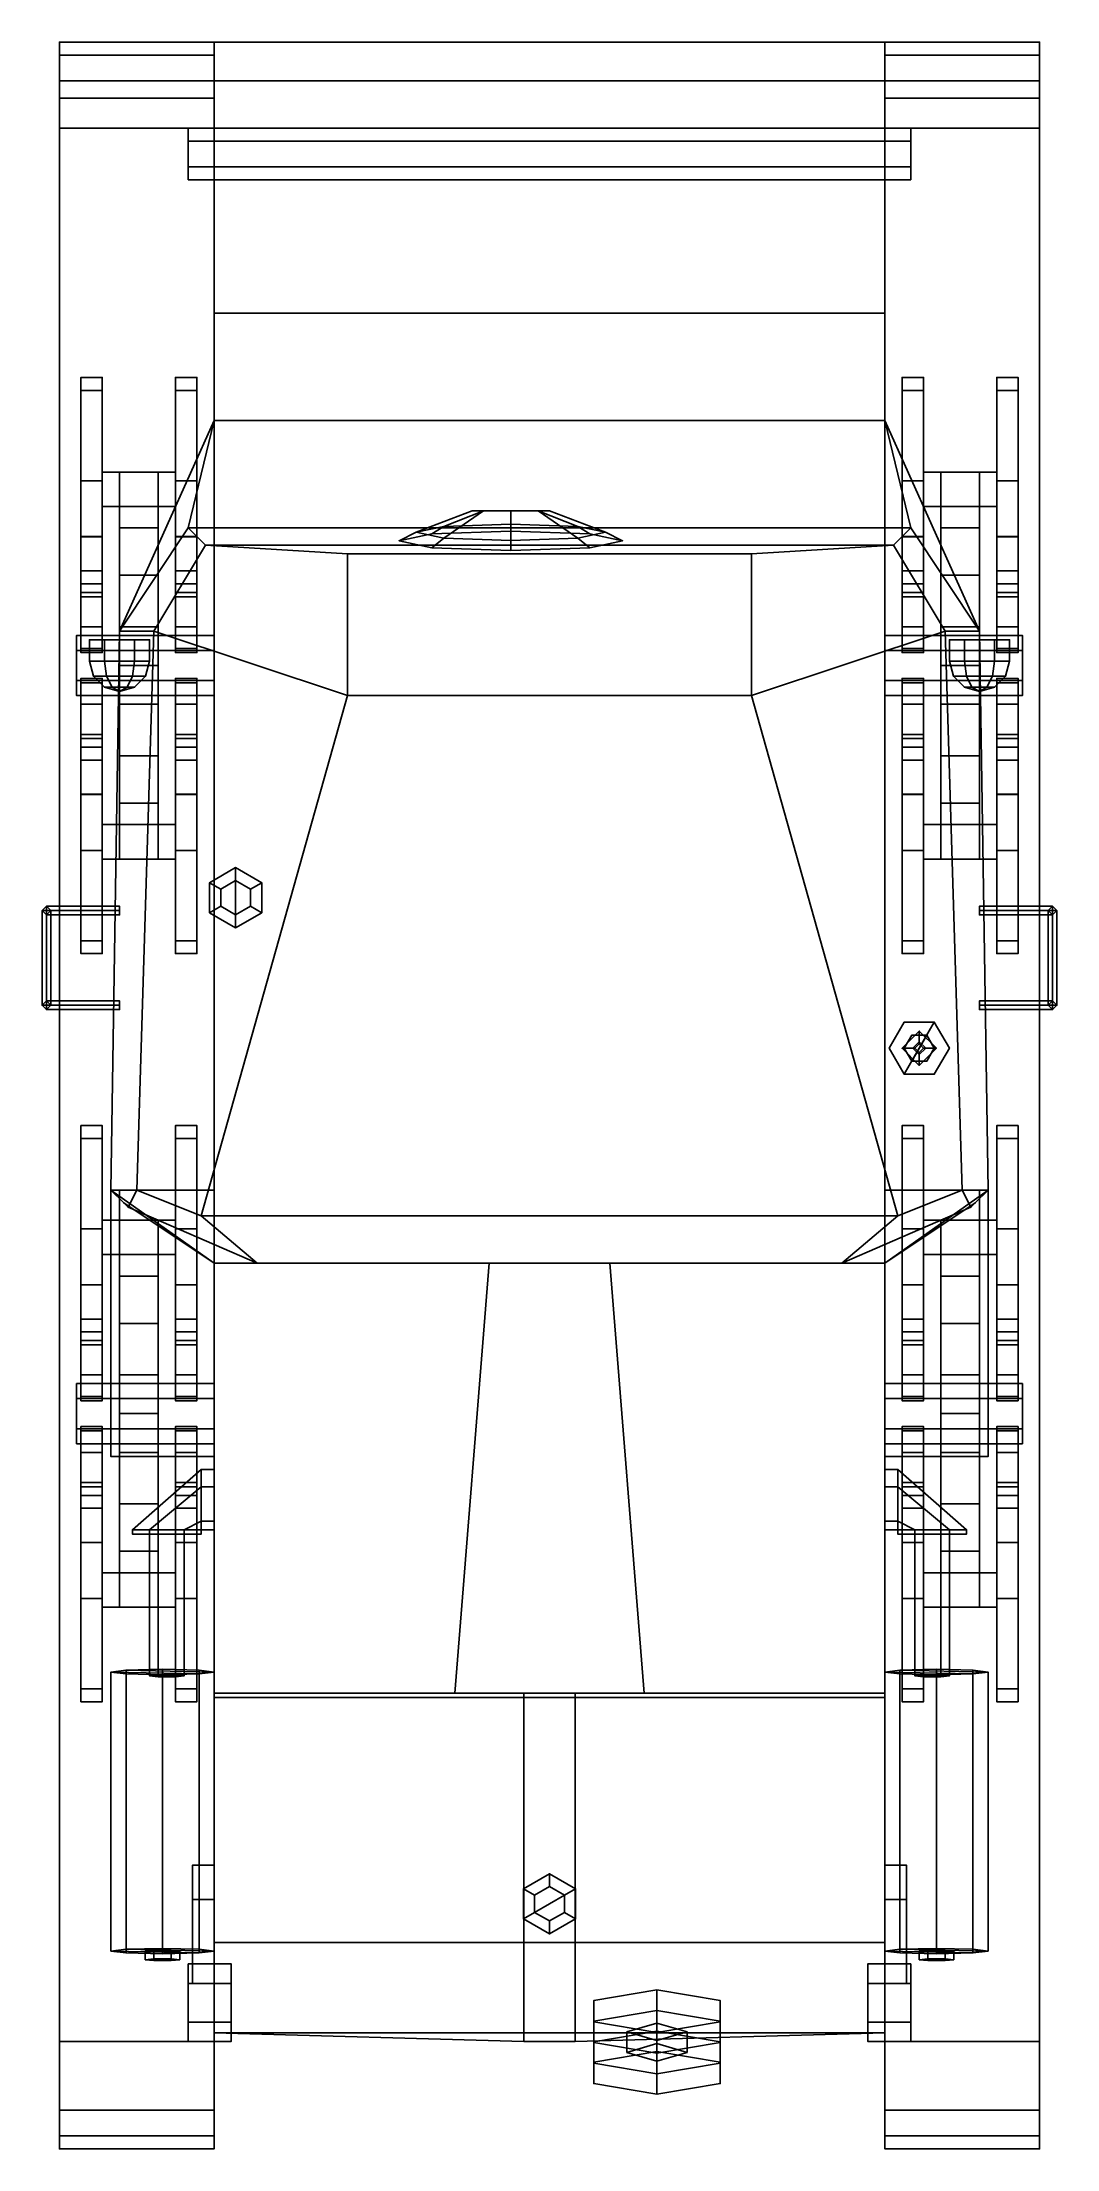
# Model space of a CAD drawing. Extents: x -1.18 to 1.18, y -2.51 to 2.39.
import ezdxf

# ---------------------------------------------------------------- set-up
doc = ezdxf.new("R2010")
doc.units = 0
doc.layers.get('0').update_dxf_attribs({"linetype": 'CONTINUOUS'})
for name, color, linetype in [('BOGEY', 5, 'CONTINUOUS'), ('MUDGUARDS', 6, 'CONTINUOUS'), ('WHEELS', 2, 'CONTINUOUS')]:
    doc.layers.add(name, color=color, linetype=linetype)

msp = doc.modelspace()

# ---------------------------------------------------------------- linework, layer by layer
for points in [[(-0.78, 2.3, 0.52), (-0.78, -2.03, 0.44), (-0.78, -0.28, 1), (-0.78, 2.39, 0.71)], [(0.78, 2.39, 0.71), (0.78, 2.3, 0.52), (-0.78, 2.3, 0.52), (-0.78, 2.39, 0.71)], [(-0.78, 2.39, 0.71), (-0.78, 1.02, 1.08), (-0.78, 1.51, 1.06), (-0.78, 2.3, 0.96)], [(0.78, 2.3, 0.96), (0.78, 2.39, 0.71), (-0.78, 2.39, 0.71), (-0.78, 2.3, 0.96)], [(-0.78, 2.39, 0.71), (-0.78, -0.28, 1), (-0.78, -0.28, 1), (-0.78, 1.02, 1.08)], [(0.78, -0.28, 1), (0.78, -2.03, 0.44), (0.78, 2.3, 0.52), (0.78, 2.39, 0.71)], [(0.78, 1.51, 1.06), (0.78, 1.02, 1.08), (0.78, 2.39, 0.71), (0.78, 2.3, 0.96)], [(0.78, -0.28, 1), (0.78, -0.28, 1), (0.78, 2.39, 0.71), (0.78, 1.02, 1.08)], [(0.78, 2.3, 0.52), (0.78, 1.76, 0.34), (-0.78, 1.76, 0.34), (-0.78, 2.3, 0.52)], [(-0.78, 1.76, 0.34), (-0.78, -1.46, 0.34), (-0.78, -2.03, 0.44), (-0.78, 2.3, 0.52)], [(-0.78, 2.3, 0.96), (-0.78, 1.51, 1.06), (0.78, 1.51, 1.06), (0.78, 2.3, 0.96)], [(0.78, -2.03, 0.44), (0.78, -1.46, 0.34), (0.78, 1.76, 0.34), (0.78, 2.3, 0.52)], [(0.78, 1.76, 0.34), (0.78, -1.46, 0.34), (-0.78, -1.46, 0.34), (-0.78, 1.76, 0.34)], [(-0.78, 1.51, 1.06), (-1, 1.02, 1.08), (-1, 1.02, 1.08), (-0.84, 1.26, 1.15)], [(0.84, 1.26, 1.15), (0.78, 1.51, 1.06), (-0.78, 1.51, 1.06), (-0.84, 1.26, 1.15)], [(1, 1.02, 1.08), (1, 1.02, 1.08), (0.78, 1.51, 1.06), (0.84, 1.26, 1.15)], [(-0.2456, 1.2636, 1.255), (-0.31, 1.25, 1.41), (-0.18, 1.3, 1.41), (-0.1536, 1.3, 1.3464)], [(-0.31, 1.25, 1.41), (-0.2456, 1.2364, 1.565), (-0.1536, 1.3, 1.4736), (-0.18, 1.3, 1.41)], [(-0.09, 1.2692, 1.1908), (-0.2456, 1.2636, 1.255), (-0.1536, 1.3, 1.3464), (-0.09, 1.3, 1.32)], [(-0.2456, 1.2364, 1.565), (-0.09, 1.2308, 1.6292), (-0.09, 1.3, 1.5), (-0.1536, 1.3, 1.4736)], [(0.0656, 1.2636, 1.255), (-0.09, 1.2692, 1.1908), (-0.09, 1.3, 1.32), (-0.0264, 1.3, 1.3464)], [(-0.09, 1.2308, 1.6292), (0.0656, 1.2364, 1.565), (-0.0264, 1.3, 1.4736), (-0.09, 1.3, 1.5)], [(0.13, 1.25, 1.41), (0.0656, 1.2636, 1.255), (-0.0264, 1.3, 1.3464), (0, 1.3, 1.41)], [(0.0656, 1.2364, 1.565), (0.13, 1.25, 1.41), (0, 1.3, 1.41), (-0.0264, 1.3, 1.4736)], [(-0.84, 1.26, 1.15), (-1, 1.02, 1.08), (-0.92, 1.02, 1.55), (-0.8, 1.22, 1.58)], [(0.8, 1.22, 1.58), (0.84, 1.26, 1.15), (-0.84, 1.26, 1.15), (-0.8, 1.22, 1.58)], [(-0.2738, 1.2461, 1.2251), (-0.35, 1.2301, 1.4083), (-0.31, 1.25, 1.41), (-0.2456, 1.2636, 1.255)], [(-0.35, 1.2301, 1.4083), (-0.2738, 1.2141, 1.5914), (-0.2456, 1.2364, 1.565), (-0.31, 1.25, 1.41)], [(-0.09, 1.2527, 1.1492), (-0.2738, 1.2461, 1.2251), (-0.2456, 1.2636, 1.255), (-0.09, 1.2692, 1.1908)], [(-0.2738, 1.2141, 1.5914), (-0.09, 1.2074, 1.6673), (-0.09, 1.2308, 1.6292), (-0.2456, 1.2364, 1.565)], [(0.0938, 1.2461, 1.2251), (-0.09, 1.2527, 1.1492), (-0.09, 1.2692, 1.1908), (0.0656, 1.2636, 1.255)], [(-0.09, 1.2074, 1.6673), (0.0938, 1.2141, 1.5914), (0.0656, 1.2364, 1.565), (-0.09, 1.2308, 1.6292)], [(0.17, 1.2301, 1.4083), (0.0938, 1.2461, 1.2251), (0.0656, 1.2636, 1.255), (0.13, 1.25, 1.41)], [(0.0938, 1.2141, 1.5914), (0.17, 1.2301, 1.4083), (0.13, 1.25, 1.41), (0.0656, 1.2364, 1.565)], [(0.92, 1.02, 1.55), (1, 1.02, 1.08), (0.84, 1.26, 1.15), (0.8, 1.22, 1.58)], [(-0.8, 1.22, 1.58), (-0.92, 1.02, 1.55), (-0.47, 0.87, 1.73), (-0.47, 1.2, 1.73)], [(0.47, 1.2, 1.73), (0.8, 1.22, 1.58), (-0.8, 1.22, 1.58), (-0.47, 1.2, 1.73)], [(-0.47, 1.2, 1.73), (-0.47, 0.87, 1.73), (0.47, 0.87, 1.73), (0.47, 1.2, 1.73)], [(0.47, 0.87, 1.73), (0.92, 1.02, 1.55), (0.8, 1.22, 1.58), (0.47, 1.2, 1.73)], [(-0.965, 1, 1.3994), (-1.035, 1, 1.3994), (-1.07, 1, 1.46), (-0.93, 1, 1.46)], [(-0.93, 1, 1.46), (-1.07, 1, 1.46), (-1.035, 1, 1.5206), (-0.965, 1, 1.5206)], [(-1.07, 1, 1.46), (-1.035, 1, 1.3994), (-1.035, 0.95, 1.3994), (-1.07, 0.95, 1.46)], [(-1.035, 1, 1.5206), (-1.07, 1, 1.46), (-1.07, 0.95, 1.46), (-1.035, 0.95, 1.5206)], [(-1.035, 1, 1.3994), (-0.965, 1, 1.3994), (-0.965, 0.95, 1.3994), (-1.035, 0.95, 1.3994)], [(-0.965, 1, 1.5206), (-1.035, 1, 1.5206), (-1.035, 0.95, 1.5206), (-0.965, 0.95, 1.5206)], [(-1, 1.02, 1.08), (-1.02, -0.28, 1), (-0.96, -0.28, 1.56), (-0.92, 1.02, 1.55)], [(-0.965, 1, 1.3994), (-0.93, 1, 1.46), (-0.93, 0.95, 1.46), (-0.965, 0.95, 1.3994)], [(-0.93, 1, 1.46), (-0.965, 1, 1.5206), (-0.965, 0.95, 1.5206), (-0.93, 0.95, 1.46)], [(-0.92, 1.02, 1.55), (-0.96, -0.28, 1.56), (-0.81, -0.34, 1.62), (-0.47, 0.87, 1.73)], [(0.81, -0.34, 1.62), (0.96, -0.28, 1.56), (0.92, 1.02, 1.55), (0.47, 0.87, 1.73)], [(0.96, -0.28, 1.56), (1.02, -0.28, 1), (1, 1.02, 1.08), (0.92, 1.02, 1.55)], [(0.965, 1, 1.5206), (0.93, 1, 1.46), (0.93, 0.95, 1.46), (0.965, 0.95, 1.5206)], [(0.93, 1, 1.46), (0.965, 1, 1.3994), (0.965, 0.95, 1.3994), (0.93, 0.95, 1.46)], [(1.07, 1, 1.46), (0.93, 1, 1.46), (0.965, 1, 1.5206), (1.035, 1, 1.5206)], [(1.035, 1, 1.3994), (0.965, 1, 1.3994), (0.93, 1, 1.46), (1.07, 1, 1.46)], [(1.035, 1, 1.5206), (0.965, 1, 1.5206), (0.965, 0.95, 1.5206), (1.035, 0.95, 1.5206)], [(0.965, 1, 1.3994), (1.035, 1, 1.3994), (1.035, 0.95, 1.3994), (0.965, 0.95, 1.3994)], [(1.07, 1, 1.46), (1.035, 1, 1.5206), (1.035, 0.95, 1.5206), (1.07, 0.95, 1.46)], [(1.035, 1, 1.3994), (1.07, 1, 1.46), (1.07, 0.95, 1.46), (1.035, 0.95, 1.3994)], [(-1.0303, 0.915, 1.5125), (-1.035, 0.95, 1.5206), (-1.07, 0.95, 1.46), (-1.0606, 0.915, 1.46)], [(-1.0606, 0.915, 1.46), (-1.07, 0.95, 1.46), (-1.035, 0.95, 1.3994), (-1.0303, 0.915, 1.4075)], [(-0.9697, 0.915, 1.5125), (-0.965, 0.95, 1.5206), (-1.035, 0.95, 1.5206), (-1.0303, 0.915, 1.5125)], [(-1.0303, 0.915, 1.4075), (-1.035, 0.95, 1.3994), (-0.965, 0.95, 1.3994), (-0.9697, 0.915, 1.4075)], [(-0.9394, 0.915, 1.46), (-0.93, 0.95, 1.46), (-0.965, 0.95, 1.5206), (-0.9697, 0.915, 1.5125)], [(-0.9697, 0.915, 1.4075), (-0.965, 0.95, 1.3994), (-0.93, 0.95, 1.46), (-0.9394, 0.915, 1.46)], [(0.9394, 0.915, 1.46), (0.93, 0.95, 1.46), (0.965, 0.95, 1.3994), (0.9697, 0.915, 1.4075)], [(0.9697, 0.915, 1.5125), (0.965, 0.95, 1.5206), (0.93, 0.95, 1.46), (0.9394, 0.915, 1.46)], [(0.9697, 0.915, 1.4075), (0.965, 0.95, 1.3994), (1.035, 0.95, 1.3994), (1.0303, 0.915, 1.4075)], [(1.0303, 0.915, 1.5125), (1.035, 0.95, 1.5206), (0.965, 0.95, 1.5206), (0.9697, 0.915, 1.5125)], [(1.0303, 0.915, 1.4075), (1.035, 0.95, 1.3994), (1.07, 0.95, 1.46), (1.0606, 0.915, 1.46)], [(1.0606, 0.915, 1.46), (1.07, 0.95, 1.46), (1.035, 0.95, 1.5206), (1.0303, 0.915, 1.5125)], [(-1.0175, 0.8894, 1.4903), (-1.0303, 0.915, 1.5125), (-1.0606, 0.915, 1.46), (-1.035, 0.8894, 1.46)], [(-1.035, 0.8894, 1.46), (-1.0606, 0.915, 1.46), (-1.0303, 0.915, 1.4075), (-1.0175, 0.8894, 1.4297)], [(-1, 0.88, 1.46), (-1.0175, 0.8894, 1.4903), (-1.035, 0.8894, 1.46), (-1, 0.88, 1.46)], [(-1, 0.88, 1.46), (-1.035, 0.8894, 1.46), (-1.0175, 0.8894, 1.4297), (-1, 0.88, 1.46)], [(-0.9825, 0.8894, 1.4903), (-0.9697, 0.915, 1.5125), (-1.0303, 0.915, 1.5125), (-1.0175, 0.8894, 1.4903)], [(-1.0175, 0.8894, 1.4297), (-1.0303, 0.915, 1.4075), (-0.9697, 0.915, 1.4075), (-0.9825, 0.8894, 1.4297)], [(-1, 0.88, 1.46), (-0.9825, 0.8894, 1.4903), (-1.0175, 0.8894, 1.4903), (-1, 0.88, 1.46)], [(-1, 0.88, 1.46), (-1.0175, 0.8894, 1.4297), (-0.9825, 0.8894, 1.4297), (-1, 0.88, 1.46)], [(-1, 0.88, 1.46), (-0.965, 0.8894, 1.46), (-0.9825, 0.8894, 1.4903), (-1, 0.88, 1.46)], [(-1, 0.88, 1.46), (-0.9825, 0.8894, 1.4297), (-0.965, 0.8894, 1.46), (-1, 0.88, 1.46)], [(-0.965, 0.8894, 1.46), (-0.9394, 0.915, 1.46), (-0.9697, 0.915, 1.5125), (-0.9825, 0.8894, 1.4903)], [(-0.9825, 0.8894, 1.4297), (-0.9697, 0.915, 1.4075), (-0.9394, 0.915, 1.46), (-0.965, 0.8894, 1.46)], [(0.965, 0.8894, 1.46), (0.9394, 0.915, 1.46), (0.9697, 0.915, 1.4075), (0.9825, 0.8894, 1.4297)], [(0.9825, 0.8894, 1.4903), (0.9697, 0.915, 1.5125), (0.9394, 0.915, 1.46), (0.965, 0.8894, 1.46)], [(1, 0.88, 1.46), (0.965, 0.8894, 1.46), (0.9825, 0.8894, 1.4297), (1, 0.88, 1.46)], [(1, 0.88, 1.46), (0.9825, 0.8894, 1.4903), (0.965, 0.8894, 1.46), (1, 0.88, 1.46)], [(0.9825, 0.8894, 1.4297), (0.9697, 0.915, 1.4075), (1.0303, 0.915, 1.4075), (1.0175, 0.8894, 1.4297)], [(1.0175, 0.8894, 1.4903), (1.0303, 0.915, 1.5125), (0.9697, 0.915, 1.5125), (0.9825, 0.8894, 1.4903)], [(1, 0.88, 1.46), (0.9825, 0.8894, 1.4297), (1.0175, 0.8894, 1.4297), (1, 0.88, 1.46)], [(1, 0.88, 1.46), (1.0175, 0.8894, 1.4903), (0.9825, 0.8894, 1.4903), (1, 0.88, 1.46)], [(1, 0.88, 1.46), (1.0175, 0.8894, 1.4297), (1.035, 0.8894, 1.46), (1, 0.88, 1.46)], [(1, 0.88, 1.46), (1.035, 0.8894, 1.46), (1.0175, 0.8894, 1.4903), (1, 0.88, 1.46)], [(1.0175, 0.8894, 1.4297), (1.0303, 0.915, 1.4075), (1.0606, 0.915, 1.46), (1.035, 0.8894, 1.46)], [(1.035, 0.8894, 1.46), (1.0606, 0.915, 1.46), (1.0303, 0.915, 1.5125), (1.0175, 0.8894, 1.4903)], [(-0.47, 0.87, 1.73), (-0.81, -0.34, 1.62), (0.81, -0.34, 1.62), (0.47, 0.87, 1.73)], [(-0.73, 0.47, 1.63), (-0.7906, 0.435, 1.59), (-0.7646, 0.42, 1.78), (-0.73, 0.44, 1.78)], [(-0.6694, 0.435, 1.65), (-0.73, 0.47, 1.63), (-0.73, 0.44, 1.78), (-0.6954, 0.42, 1.78)], [(-0.7906, 0.435, 1.59), (-0.7906, 0.365, 1.59), (-0.7646, 0.38, 1.78), (-0.7646, 0.42, 1.78)], [(-0.7646, 0.42, 1.78), (-0.7646, 0.38, 1.78), (-0.73, 0.36, 1.78), (-0.73, 0.44, 1.78)], [(-0.73, 0.44, 1.78), (-0.73, 0.36, 1.78), (-0.6954, 0.38, 1.78), (-0.6954, 0.42, 1.78)], [(-0.6694, 0.365, 1.65), (-0.6694, 0.435, 1.65), (-0.6954, 0.42, 1.78), (-0.6954, 0.38, 1.78)], [(-1.18, 0.37, 1.07), (-1.17, 0.38, 1.06), (-1.17, 0.38, 0.72), (-1.18, 0.37, 0.73)], [(-1.18, 0.37, 0.73), (-1.17, 0.38, 0.72), (-1.17, 0.14, 0.72), (-1.18, 0.15, 0.73)], [(-1, 0.37, 1.07), (-1, 0.38, 1.06), (-1.17, 0.38, 1.06), (-1.18, 0.37, 1.07)], [(-1.17, 0.36, 0.9), (-1.18, 0.37, 0.89), (-1.18, 0.15, 0.89), (-1.17, 0.16, 0.9)], [(-1.18, 0.37, 0.89), (-1.17, 0.36, 0.88), (-1.17, 0.16, 0.88), (-1.18, 0.15, 0.89)], [(-1.17, 0.36, 1.06), (-1.18, 0.37, 1.07), (-1.18, 0.37, 0.73), (-1.17, 0.36, 0.74)], [(-1.17, 0.36, 0.74), (-1.18, 0.37, 0.73), (-1.18, 0.15, 0.73), (-1.17, 0.16, 0.74)], [(-1, 0.36, 1.06), (-1, 0.37, 1.07), (-1.18, 0.37, 1.07), (-1.17, 0.36, 1.06)], [(-1.17, 0.38, 1.06), (-1.16, 0.37, 1.05), (-1.16, 0.37, 0.73), (-1.17, 0.38, 0.72)], [(-1.17, 0.38, 0.72), (-1.16, 0.37, 0.73), (-1.16, 0.15, 0.73), (-1.17, 0.14, 0.72)], [(-1, 0.38, 1.06), (-1, 0.37, 1.05), (-1.16, 0.37, 1.05), (-1.17, 0.38, 1.06)], [(-1.17, 0.36, 0.88), (-1.16, 0.37, 0.89), (-1.16, 0.15, 0.89), (-1.17, 0.16, 0.88)], [(-1.16, 0.37, 0.89), (-1.17, 0.36, 0.9), (-1.17, 0.16, 0.9), (-1.16, 0.15, 0.89)], [(-1.16, 0.37, 1.05), (-1.17, 0.36, 1.06), (-1.17, 0.36, 0.74), (-1.16, 0.37, 0.73)], [(-1.16, 0.37, 0.73), (-1.17, 0.36, 0.74), (-1.17, 0.16, 0.74), (-1.16, 0.15, 0.73)], [(-1, 0.37, 1.05), (-1, 0.36, 1.06), (-1.17, 0.36, 1.06), (-1.16, 0.37, 1.05)], [(-0.7906, 0.365, 1.59), (-0.73, 0.33, 1.63), (-0.73, 0.36, 1.78), (-0.7646, 0.38, 1.78)], [(-0.73, 0.33, 1.63), (-0.6694, 0.365, 1.65), (-0.6954, 0.38, 1.78), (-0.73, 0.36, 1.78)], [(1, 0.38, 1.06), (1, 0.37, 1.07), (1.18, 0.37, 1.07), (1.17, 0.38, 1.06)], [(1, 0.37, 1.05), (1, 0.38, 1.06), (1.17, 0.38, 1.06), (1.16, 0.37, 1.05)], [(1, 0.37, 1.07), (1, 0.36, 1.06), (1.17, 0.36, 1.06), (1.18, 0.37, 1.07)], [(1, 0.36, 1.06), (1, 0.37, 1.05), (1.16, 0.37, 1.05), (1.17, 0.36, 1.06)], [(1.16, 0.37, 1.05), (1.17, 0.38, 1.06), (1.17, 0.38, 0.72), (1.16, 0.37, 0.73)], [(1.17, 0.14, 0.72), (1.16, 0.15, 0.73), (1.16, 0.37, 0.73), (1.17, 0.38, 0.72)], [(1.17, 0.36, 1.06), (1.16, 0.37, 1.05), (1.16, 0.37, 0.73), (1.17, 0.36, 0.74)], [(1.16, 0.15, 0.89), (1.17, 0.16, 0.9), (1.17, 0.36, 0.9), (1.16, 0.37, 0.89)], [(1.16, 0.15, 0.73), (1.17, 0.16, 0.74), (1.17, 0.36, 0.74), (1.16, 0.37, 0.73)], [(1.17, 0.16, 0.88), (1.16, 0.15, 0.89), (1.16, 0.37, 0.89), (1.17, 0.36, 0.88)], [(1.17, 0.38, 1.06), (1.18, 0.37, 1.07), (1.18, 0.37, 0.73), (1.17, 0.38, 0.72)], [(1.18, 0.15, 0.73), (1.17, 0.14, 0.72), (1.17, 0.38, 0.72), (1.18, 0.37, 0.73)], [(1.18, 0.37, 1.07), (1.17, 0.36, 1.06), (1.17, 0.36, 0.74), (1.18, 0.37, 0.73)], [(1.17, 0.16, 0.9), (1.18, 0.15, 0.89), (1.18, 0.37, 0.89), (1.17, 0.36, 0.9)], [(1.17, 0.16, 0.74), (1.18, 0.15, 0.73), (1.18, 0.37, 0.73), (1.17, 0.36, 0.74)], [(1.18, 0.15, 0.89), (1.17, 0.16, 0.88), (1.17, 0.36, 0.88), (1.18, 0.37, 0.89)], [(-1.18, 0.15, 1.07), (-1.17, 0.16, 1.06), (-1.17, 0.16, 0.74), (-1.18, 0.15, 0.73)], [(-1, 0.15, 1.07), (-1, 0.16, 1.06), (-1.17, 0.16, 1.06), (-1.18, 0.15, 1.07)], [(-1.17, 0.14, 1.06), (-1.18, 0.15, 1.07), (-1.18, 0.15, 0.73), (-1.17, 0.14, 0.72)], [(-1, 0.14, 1.06), (-1, 0.15, 1.07), (-1.18, 0.15, 1.07), (-1.17, 0.14, 1.06)], [(-1.17, 0.16, 1.06), (-1.16, 0.15, 1.05), (-1.16, 0.15, 0.73), (-1.17, 0.16, 0.74)], [(-1, 0.16, 1.06), (-1, 0.15, 1.05), (-1.16, 0.15, 1.05), (-1.17, 0.16, 1.06)], [(-1.16, 0.15, 1.05), (-1.17, 0.14, 1.06), (-1.17, 0.14, 0.72), (-1.16, 0.15, 0.73)], [(-1, 0.15, 1.05), (-1, 0.14, 1.06), (-1.17, 0.14, 1.06), (-1.16, 0.15, 1.05)], [(1, 0.16, 1.06), (1, 0.15, 1.07), (1.18, 0.15, 1.07), (1.17, 0.16, 1.06)], [(1, 0.15, 1.05), (1, 0.16, 1.06), (1.17, 0.16, 1.06), (1.16, 0.15, 1.05)], [(1, 0.15, 1.07), (1, 0.14, 1.06), (1.17, 0.14, 1.06), (1.18, 0.15, 1.07)], [(1, 0.14, 1.06), (1, 0.15, 1.05), (1.16, 0.15, 1.05), (1.17, 0.14, 1.06)], [(1.16, 0.15, 1.05), (1.17, 0.16, 1.06), (1.17, 0.16, 0.74), (1.16, 0.15, 0.73)], [(1.17, 0.14, 1.06), (1.16, 0.15, 1.05), (1.16, 0.15, 0.73), (1.17, 0.14, 0.72)], [(1.17, 0.16, 1.06), (1.18, 0.15, 1.07), (1.18, 0.15, 0.73), (1.17, 0.16, 0.74)], [(1.18, 0.15, 1.07), (1.17, 0.14, 1.06), (1.17, 0.14, 0.72), (1.18, 0.15, 0.73)], [(0.825, 0.1106, 1.56), (0.79, 0.05, 1.56), (0.79, 0.05, 1.68), (0.825, 0.1106, 1.68)], [(0.825, 0.1106, 1.68), (0.79, 0.05, 1.68), (0.825, -0.0106, 1.68), (0.895, 0.1106, 1.68)], [(0.895, 0.1106, 1.56), (0.825, 0.1106, 1.56), (0.825, 0.1106, 1.68), (0.895, 0.1106, 1.68)], [(0.895, 0.1106, 1.68), (0.825, -0.0106, 1.68), (0.895, -0.0106, 1.68), (0.93, 0.05, 1.68)], [(0.93, 0.05, 1.56), (0.895, 0.1106, 1.56), (0.895, 0.1106, 1.68), (0.93, 0.05, 1.68)], [(0.79, 0.05, 1.56), (0.825, -0.0106, 1.56), (0.825, -0.0106, 1.68), (0.79, 0.05, 1.68)], [(0.845, 0.05, 1.84), (0.86, 0.065, 1.84), (0.86, 0.09, 1.79), (0.82, 0.05, 1.79)], [(0.86, 0.065, 1.77), (0.845, 0.05, 1.77), (0.82, 0.05, 1.79), (0.86, 0.09, 1.79)], [(0.86, 0.035, 1.84), (0.845, 0.05, 1.84), (0.82, 0.05, 1.79), (0.86, 0.01, 1.79)], [(0.845, 0.05, 1.77), (0.86, 0.035, 1.77), (0.86, 0.01, 1.79), (0.82, 0.05, 1.79)], [(0.8425, 0.0803, 1.68), (0.825, 0.05, 1.68), (0.825, 0.05, 1.74), (0.8425, 0.0803, 1.74)], [(0.8425, 0.0803, 1.74), (0.825, 0.05, 1.74), (0.8425, 0.0197, 1.74), (0.8775, 0.0803, 1.74)], [(0.825, 0.05, 1.68), (0.8425, 0.0197, 1.68), (0.8425, 0.0197, 1.74), (0.825, 0.05, 1.74)], [(0.8775, 0.0803, 1.68), (0.8425, 0.0803, 1.68), (0.8425, 0.0803, 1.74), (0.8775, 0.0803, 1.74)], [(0.8775, 0.0803, 1.74), (0.8425, 0.0197, 1.74), (0.8775, 0.0197, 1.74), (0.895, 0.05, 1.74)], [(0.86, 0.065, 1.86), (0.845, 0.05, 1.86), (0.85, 0.05, 3.01), (0.86, 0.06, 3.01)], [(0.86, 0.065, 1.84), (0.845, 0.05, 1.84), (0.845, 0.05, 1.86), (0.86, 0.065, 1.86)], [(0.86, 0.065, 1.74), (0.845, 0.05, 1.74), (0.845, 0.05, 1.77), (0.86, 0.065, 1.77)], [(0.845, 0.05, 1.86), (0.86, 0.035, 1.86), (0.86, 0.04, 3.01), (0.85, 0.05, 3.01)], [(0.845, 0.05, 1.84), (0.86, 0.035, 1.84), (0.86, 0.035, 1.86), (0.845, 0.05, 1.86)], [(0.845, 0.05, 1.74), (0.86, 0.035, 1.74), (0.86, 0.035, 1.77), (0.845, 0.05, 1.77)], [(0.85, 0.05, 3.01), (0.86, 0.04, 3.01), (0.87, 0.05, 3.01), (0.86, 0.06, 3.01)], [(0.86, 0.065, 1.84), (0.875, 0.05, 1.84), (0.9, 0.05, 1.79), (0.86, 0.09, 1.79)], [(0.875, 0.05, 1.77), (0.86, 0.065, 1.77), (0.86, 0.09, 1.79), (0.9, 0.05, 1.79)], [(0.875, 0.05, 1.86), (0.86, 0.065, 1.86), (0.86, 0.06, 3.01), (0.87, 0.05, 3.01)], [(0.875, 0.05, 1.84), (0.86, 0.065, 1.84), (0.86, 0.065, 1.86), (0.875, 0.05, 1.86)], [(0.875, 0.05, 1.74), (0.86, 0.065, 1.74), (0.86, 0.065, 1.77), (0.875, 0.05, 1.77)], [(0.86, 0.035, 1.86), (0.875, 0.05, 1.86), (0.87, 0.05, 3.01), (0.86, 0.04, 3.01)], [(0.86, 0.035, 1.84), (0.875, 0.05, 1.84), (0.875, 0.05, 1.86), (0.86, 0.035, 1.86)], [(0.875, 0.05, 1.84), (0.86, 0.035, 1.84), (0.86, 0.01, 1.79), (0.9, 0.05, 1.79)], [(0.86, 0.035, 1.77), (0.875, 0.05, 1.77), (0.9, 0.05, 1.79), (0.86, 0.01, 1.79)], [(0.86, 0.035, 1.74), (0.875, 0.05, 1.74), (0.875, 0.05, 1.77), (0.86, 0.035, 1.77)], [(0.895, 0.05, 1.68), (0.8775, 0.0803, 1.68), (0.8775, 0.0803, 1.74), (0.895, 0.05, 1.74)], [(0.8775, 0.0197, 1.68), (0.895, 0.05, 1.68), (0.895, 0.05, 1.74), (0.8775, 0.0197, 1.74)], [(0.895, -0.0106, 1.56), (0.93, 0.05, 1.56), (0.93, 0.05, 1.68), (0.895, -0.0106, 1.68)], [(0.8425, 0.0197, 1.68), (0.8775, 0.0197, 1.68), (0.8775, 0.0197, 1.74), (0.8425, 0.0197, 1.74)], [(0.825, -0.0106, 1.56), (0.895, -0.0106, 1.56), (0.895, -0.0106, 1.68), (0.825, -0.0106, 1.68)], [(-1.02, -0.28, 1), (-0.99, -0.31, 1.2), (-0.98, -0.32, 1.37), (-0.96, -0.28, 1.56)], [(-0.99, -0.31, 1.2), (-1.02, -0.28, 1), (-0.78, -0.45, 1.01), (-0.78, -0.45, 1.2)], [(-1.02, -0.28, 1), (-1.02, -0.9, 0.94), (-1, -0.9, 1.19), (-1, -0.28, 1.19)], [(-1, -0.28, 1.19), (-1, -0.9, 1.19), (-0.78, -0.9, 1.19), (-0.78, -0.28, 1.19)], [(-0.96, -0.28, 1.56), (-0.98, -0.32, 1.37), (-0.68, -0.45, 1.62), (-0.81, -0.34, 1.62)], [(-0.78, -0.28, 1), (-0.78, -2.03, 0.44), (-0.78, -2.24, 1.15), (-0.78, -0.28, 1)], [(0.81, -0.34, 1.62), (0.68, -0.45, 1.62), (0.98, -0.32, 1.37), (0.96, -0.28, 1.56)], [(0.78, -2.24, 1.15), (0.78, -2.03, 0.44), (0.78, -0.28, 1)], [(0.99, -0.31, 1.2), (0.78, -0.45, 1.2), (0.78, -0.45, 1.01), (1.02, -0.28, 1)], [(0.78, -0.28, 1.19), (0.78, -0.9, 1.19), (1, -0.9, 1.19), (1, -0.28, 1.19)], [(0.98, -0.32, 1.37), (0.99, -0.31, 1.2), (1.02, -0.28, 1), (0.96, -0.28, 1.56)], [(1, -0.9, 1.19), (1.02, -0.9, 0.94), (1.02, -0.28, 1), (1, -0.28, 1.19)], [(-0.98, -0.32, 1.37), (-0.99, -0.31, 1.2), (-0.78, -0.45, 1.2), (-0.68, -0.45, 1.62)], [(-0.81, -0.34, 1.62), (-0.68, -0.45, 1.62), (0.68, -0.45, 1.62), (0.81, -0.34, 1.62)], [(0.98, -0.32, 1.37), (0.68, -0.45, 1.62), (0.78, -0.45, 1.2), (0.99, -0.31, 1.2)], [(-0.68, -0.45, 1.62), (-0.78, -0.45, 1.2), (0.78, -0.45, 1.2), (0.68, -0.45, 1.62)], [(-0.78, -0.45, 1.2), (-0.78, -1.45, 1.2), (-0.22, -1.45, 1.42), (-0.14, -0.45, 1.42)], [(-0.78, -0.45, 1.01), (-0.78, -2.24, 1.15), (-0.78, -1.45, 1.2), (-0.78, -0.45, 1.2)], [(-0.14, -0.45, 1.42), (-0.22, -1.45, 1.42), (0.22, -1.45, 1.42), (0.14, -0.45, 1.42)], [(0.22, -1.45, 1.42), (0.78, -1.45, 1.2), (0.78, -0.45, 1.2), (0.14, -0.45, 1.42)], [(0.78, -1.45, 1.2), (0.78, -2.24, 1.15), (0.78, -0.45, 1.01), (0.78, -0.45, 1.2)], [(-1, -0.9, 1.19), (-1.02, -0.9, 0.94), (-0.78, -0.9, 0.94), (-0.78, -0.9, 1.19)], [(-0.81, -0.97, 1.1693), (-0.81, -0.93, 1.1), (-0.97, -1.07, 1.1), (-0.93, -1.07, 1.1693)], [(-0.81, -0.93, 1.1), (-0.81, -0.97, 1.0307), (-0.93, -1.07, 1.0307), (-0.97, -1.07, 1.1)], [(-0.81, -0.93, 1.1), (-0.81, -0.97, 1.1693), (-0.78, -0.97, 1.1693), (-0.78, -0.93, 1.1)], [(-0.81, -0.97, 1.0307), (-0.81, -0.93, 1.1), (-0.78, -0.93, 1.1), (-0.78, -0.97, 1.0307)], [(0.78, -0.9, 1.19), (0.78, -0.9, 0.94), (1.02, -0.9, 0.94), (1, -0.9, 1.19)], [(0.81, -0.97, 1.1693), (0.81, -0.93, 1.1), (0.78, -0.93, 1.1), (0.78, -0.97, 1.1693)], [(0.81, -0.93, 1.1), (0.81, -0.97, 1.0307), (0.78, -0.97, 1.0307), (0.78, -0.93, 1.1)], [(0.81, -0.93, 1.1), (0.81, -0.97, 1.1693), (0.93, -1.07, 1.1693), (0.97, -1.07, 1.1)], [(0.81, -0.97, 1.0307), (0.81, -0.93, 1.1), (0.97, -1.07, 1.1), (0.93, -1.07, 1.0307)], [(-0.81, -1.05, 1.1693), (-0.81, -0.97, 1.1693), (-0.93, -1.07, 1.1693), (-0.85, -1.07, 1.1693)], [(-0.81, -0.97, 1.0307), (-0.81, -1.05, 1.0307), (-0.85, -1.07, 1.0307), (-0.93, -1.07, 1.0307)], [(-0.81, -0.97, 1.1693), (-0.81, -1.05, 1.1693), (-0.78, -1.05, 1.1693), (-0.78, -0.97, 1.1693)], [(-0.81, -1.05, 1.0307), (-0.81, -0.97, 1.0307), (-0.78, -0.97, 1.0307), (-0.78, -1.05, 1.0307)], [(0.81, -1.05, 1.1693), (0.81, -0.97, 1.1693), (0.78, -0.97, 1.1693), (0.78, -1.05, 1.1693)], [(0.81, -0.97, 1.0307), (0.81, -1.05, 1.0307), (0.78, -1.05, 1.0307), (0.78, -0.97, 1.0307)], [(0.81, -0.97, 1.1693), (0.81, -1.05, 1.1693), (0.85, -1.07, 1.1693), (0.93, -1.07, 1.1693)], [(0.81, -1.05, 1.0307), (0.81, -0.97, 1.0307), (0.93, -1.07, 1.0307), (0.85, -1.07, 1.0307)], [(-0.93, -1.07, 1.1693), (-0.97, -1.07, 1.1), (-0.97, -1.08, 1.1), (-0.93, -1.08, 1.1693)], [(-0.97, -1.07, 1.1), (-0.93, -1.07, 1.0307), (-0.93, -1.08, 1.0307), (-0.97, -1.08, 1.1)], [(-0.85, -1.07, 1.1693), (-0.93, -1.07, 1.1693), (-0.93, -1.08, 1.1693), (-0.85, -1.08, 1.1693)], [(-0.93, -1.07, 1.0307), (-0.85, -1.07, 1.0307), (-0.85, -1.08, 1.0307), (-0.93, -1.08, 1.0307)], [(-0.81, -1.07, 1.1), (-0.81, -1.05, 1.1693), (-0.85, -1.07, 1.1693), (-0.81, -1.07, 1.1)], [(-0.81, -1.05, 1.0307), (-0.81, -1.07, 1.1), (-0.81, -1.07, 1.1), (-0.85, -1.07, 1.0307)], [(-0.81, -1.07, 1.1), (-0.85, -1.07, 1.1693), (-0.85, -1.08, 1.1693), (-0.81, -1.08, 1.1)], [(-0.85, -1.07, 1.0307), (-0.81, -1.07, 1.1), (-0.81, -1.08, 1.1), (-0.85, -1.08, 1.0307)], [(-0.81, -1.05, 1.1693), (-0.81, -1.07, 1.1), (-0.78, -1.07, 1.1), (-0.78, -1.05, 1.1693)], [(-0.81, -1.07, 1.1), (-0.81, -1.05, 1.0307), (-0.78, -1.05, 1.0307), (-0.78, -1.07, 1.1)], [(0.81, -1.07, 1.1), (0.81, -1.05, 1.1693), (0.78, -1.05, 1.1693), (0.78, -1.07, 1.1)], [(0.81, -1.05, 1.0307), (0.81, -1.07, 1.1), (0.78, -1.07, 1.1), (0.78, -1.05, 1.0307)], [(0.81, -1.05, 1.1693), (0.81, -1.07, 1.1), (0.81, -1.07, 1.1), (0.85, -1.07, 1.1693)], [(0.81, -1.07, 1.1), (0.81, -1.05, 1.0307), (0.85, -1.07, 1.0307), (0.81, -1.07, 1.1)], [(0.85, -1.07, 1.1693), (0.81, -1.07, 1.1), (0.81, -1.08, 1.1), (0.85, -1.08, 1.1693)], [(0.81, -1.07, 1.1), (0.85, -1.07, 1.0307), (0.85, -1.08, 1.0307), (0.81, -1.08, 1.1)], [(0.93, -1.07, 1.1693), (0.85, -1.07, 1.1693), (0.85, -1.08, 1.1693), (0.93, -1.08, 1.1693)], [(0.85, -1.07, 1.0307), (0.93, -1.07, 1.0307), (0.93, -1.08, 1.0307), (0.85, -1.08, 1.0307)], [(0.97, -1.07, 1.1), (0.93, -1.07, 1.1693), (0.93, -1.08, 1.1693), (0.97, -1.08, 1.1)], [(0.93, -1.07, 1.0307), (0.97, -1.07, 1.1), (0.97, -1.08, 1.1), (0.93, -1.08, 1.0307)], [(-0.97, -1.08, 1.1), (-0.81, -1.08, 1.1), (-0.85, -1.08, 1.1693), (-0.93, -1.08, 1.1693)], [(-0.93, -1.08, 1.0307), (-0.85, -1.08, 1.0307), (-0.81, -1.08, 1.1), (-0.97, -1.08, 1.1)], [(-0.93, -1.08, 1.09), (-0.91, -1.08, 1.0554), (-0.91, -1.4082, 1.0454), (-0.93, -1.41, 1.08)], [(-0.91, -1.08, 1.1246), (-0.93, -1.08, 1.09), (-0.93, -1.41, 1.08), (-0.91, -1.4118, 1.1146)], [(-0.91, -1.08, 1.0554), (-0.87, -1.08, 1.0554), (-0.87, -1.4082, 1.0454), (-0.91, -1.4082, 1.0454)], [(-0.87, -1.08, 1.1246), (-0.91, -1.08, 1.1246), (-0.91, -1.4118, 1.1146), (-0.87, -1.4118, 1.1146)], [(-0.87, -1.08, 1.0554), (-0.85, -1.08, 1.09), (-0.85, -1.41, 1.08), (-0.87, -1.4082, 1.0454)], [(-0.85, -1.08, 1.09), (-0.87, -1.08, 1.1246), (-0.87, -1.4118, 1.1146), (-0.85, -1.41, 1.08)], [(0.93, -1.08, 1.1693), (0.85, -1.08, 1.1693), (0.81, -1.08, 1.1), (0.97, -1.08, 1.1)], [(0.97, -1.08, 1.1), (0.81, -1.08, 1.1), (0.85, -1.08, 1.0307), (0.93, -1.08, 1.0307)], [(0.87, -1.08, 1.1246), (0.85, -1.08, 1.09), (0.85, -1.41, 1.08), (0.87, -1.4118, 1.1146)], [(0.85, -1.08, 1.09), (0.87, -1.08, 1.0554), (0.87, -1.4082, 1.0454), (0.85, -1.41, 1.08)], [(0.91, -1.08, 1.1246), (0.87, -1.08, 1.1246), (0.87, -1.4118, 1.1146), (0.91, -1.4118, 1.1146)], [(0.87, -1.08, 1.0554), (0.91, -1.08, 1.0554), (0.91, -1.4082, 1.0454), (0.87, -1.4082, 1.0454)], [(0.93, -1.08, 1.09), (0.91, -1.08, 1.1246), (0.91, -1.4118, 1.1146), (0.93, -1.41, 1.08)], [(0.91, -1.08, 1.0554), (0.93, -1.08, 1.09), (0.93, -1.41, 1.08), (0.91, -1.4082, 1.0454)], [(-0.78, -1.4009, 1.074), (-0.9849, -1.3964, 0.9893), (-1.02, -1.4009, 1.074), (-0.8151, -1.4053, 1.1588)], [(-1.02, -1.4009, 1.074), (-0.9849, -1.3964, 0.9893), (-0.9849, -2.0456, 0.9553), (-1.02, -2.05, 1.04)], [(-0.8151, -1.4053, 1.1588), (-1.02, -1.4009, 1.074), (-0.9849, -1.4053, 1.1588), (-0.9, -1.4072, 1.1939)], [(-0.9849, -1.4053, 1.1588), (-1.02, -1.4009, 1.074), (-1.02, -2.05, 1.04), (-0.9849, -2.0544, 1.1247)], [(-0.8151, -1.3964, 0.9893), (-0.9, -1.3946, 0.9542), (-0.9849, -1.3964, 0.9893), (-0.78, -1.4009, 1.074)], [(-0.9849, -1.3964, 0.9893), (-0.9, -1.3946, 0.9542), (-0.9, -2.0437, 0.9202), (-0.9849, -2.0456, 0.9553)], [(-0.9, -1.4072, 1.1939), (-0.9849, -1.4053, 1.1588), (-0.9849, -2.0544, 1.1247), (-0.9, -2.0563, 1.1598)], [(-0.9, -1.3946, 0.9542), (-0.8151, -1.3964, 0.9893), (-0.8151, -2.0456, 0.9553), (-0.9, -2.0437, 0.9202)], [(-0.8151, -1.4053, 1.1588), (-0.9, -1.4072, 1.1939), (-0.9, -2.0563, 1.1598), (-0.8151, -2.0544, 1.1247)], [(-0.8151, -1.3964, 0.9893), (-0.78, -1.4009, 1.074), (-0.78, -2.05, 1.04), (-0.8151, -2.0456, 0.9553)], [(-0.78, -1.4009, 1.074), (-0.8151, -1.4053, 1.1588), (-0.8151, -2.0544, 1.1247), (-0.78, -2.05, 1.04)], [(0.78, -1.4009, 1.074), (0.8151, -1.3964, 0.9893), (0.8151, -2.0456, 0.9553), (0.78, -2.05, 1.04)], [(1.02, -1.4009, 1.074), (0.8151, -1.3964, 0.9893), (0.78, -1.4009, 1.074), (0.9849, -1.4053, 1.1588)], [(0.8151, -1.4053, 1.1588), (0.78, -1.4009, 1.074), (0.78, -2.05, 1.04), (0.8151, -2.0544, 1.1247)], [(0.9849, -1.4053, 1.1588), (0.78, -1.4009, 1.074), (0.8151, -1.4053, 1.1588), (0.9, -1.4072, 1.1939)], [(0.8151, -1.3964, 0.9893), (0.9, -1.3946, 0.9542), (0.9, -2.0437, 0.9202), (0.8151, -2.0456, 0.9553)], [(0.9849, -1.3964, 0.9893), (0.9, -1.3946, 0.9542), (0.8151, -1.3964, 0.9893), (1.02, -1.4009, 1.074)], [(0.9, -1.4072, 1.1939), (0.8151, -1.4053, 1.1588), (0.8151, -2.0544, 1.1247), (0.9, -2.0563, 1.1598)], [(0.9, -1.3946, 0.9542), (0.9849, -1.3964, 0.9893), (0.9849, -2.0456, 0.9553), (0.9, -2.0437, 0.9202)], [(0.9849, -1.4053, 1.1588), (0.9, -1.4072, 1.1939), (0.9, -2.0563, 1.1598), (0.9849, -2.0544, 1.1247)], [(0.9849, -1.3964, 0.9893), (1.02, -1.4009, 1.074), (1.02, -2.05, 1.04), (0.9849, -2.0456, 0.9553)], [(1.02, -1.4009, 1.074), (0.9849, -1.4053, 1.1588), (0.9849, -2.0544, 1.1247), (1.02, -2.05, 1.04)], [(-0.22, -1.45, 1.42), (-0.78, -1.45, 1.2), (0.78, -1.45, 1.2), (0.22, -1.45, 1.42)], [(-0.78, -1.45, 1.2), (-0.78, -2.24, 1.15), (-0.06, -2.26, 1.25), (-0.06, -1.45, 1.29)], [(-0.78, -2.03, 0.44), (-0.78, -1.46, 0.34), (0.78, -1.46, 0.34), (0.78, -2.03, 0.44)], [(-0.06, -1.45, 1.29), (-0.06, -2.26, 1.25), (0.06, -2.26, 1.25), (0.06, -1.45, 1.29)], [(0.06, -2.26, 1.25), (0.78, -2.24, 1.15), (0.78, -1.45, 1.2), (0.06, -1.45, 1.29)], [(-0.83, -1.85, 0.56), (-0.83, -2.08, 0.5), (-0.83, -2.125, 0.5779), (-0.83, -1.93, 0.67)], [(-0.78, -1.93, 0.67), (-0.78, -1.85, 0.56), (-0.83, -1.85, 0.56), (-0.83, -1.93, 0.67)], [(-0.78, -1.85, 0.56), (-0.78, -2.08, 0.5), (-0.83, -2.08, 0.5), (-0.83, -1.85, 0.56)], [(-0.78, -2.125, 0.5779), (-0.78, -2.08, 0.5), (-0.78, -1.85, 0.56), (-0.78, -1.93, 0.67)], [(0.83, -1.93, 0.67), (0.83, -1.85, 0.56), (0.78, -1.85, 0.56), (0.78, -1.93, 0.67)], [(0.78, -1.85, 0.56), (0.78, -2.08, 0.5), (0.78, -2.125, 0.5779), (0.78, -1.93, 0.67)], [(0.83, -1.85, 0.56), (0.83, -2.08, 0.5), (0.78, -2.08, 0.5), (0.78, -1.85, 0.56)], [(0.83, -2.125, 0.5779), (0.83, -2.08, 0.5), (0.83, -1.85, 0.56), (0.83, -1.93, 0.67)], [(0, -1.87, 1.26), (-0.0606, -1.905, 1.26), (-0.0606, -1.905, 1.29), (0, -1.87, 1.29)], [(0, -1.87, 1.29), (-0.0606, -1.905, 1.29), (-0.0346, -1.92, 1.32), (0, -1.9, 1.32)], [(-0.0606, -1.905, 1.26), (-0.0606, -1.975, 1.26), (-0.0606, -1.975, 1.29), (-0.0606, -1.905, 1.29)], [(-0.0606, -1.905, 1.29), (-0.0606, -1.975, 1.29), (-0.0346, -1.96, 1.32), (-0.0346, -1.92, 1.32)], [(0, -1.9, 1.32), (-0.0346, -1.92, 1.32), (-0.0346, -1.96, 1.32), (0.0346, -1.92, 1.32)], [(0.0606, -1.905, 1.26), (0, -1.87, 1.26), (0, -1.87, 1.29), (0.0606, -1.905, 1.29)], [(0.0606, -1.905, 1.29), (0, -1.87, 1.29), (0, -1.9, 1.32), (0.0346, -1.92, 1.32)], [(0.0606, -1.975, 1.29), (0.0606, -1.905, 1.29), (0.0346, -1.92, 1.32), (0.0346, -1.96, 1.32)], [(0.0606, -1.975, 1.26), (0.0606, -1.905, 1.26), (0.0606, -1.905, 1.29), (0.0606, -1.975, 1.29)], [(-0.83, -1.93, 0.67), (-0.83, -2.125, 0.5779), (-0.78, -2.125, 0.5779), (-0.78, -1.93, 0.67)], [(-0.0606, -1.975, 1.29), (0, -2.01, 1.29), (0, -1.98, 1.32), (-0.0346, -1.96, 1.32)], [(0.0346, -1.92, 1.32), (-0.0346, -1.96, 1.32), (0, -1.98, 1.32), (0.0346, -1.96, 1.32)], [(0, -2.01, 1.29), (0.0606, -1.975, 1.29), (0.0346, -1.96, 1.32), (0, -1.98, 1.32)], [(0.78, -1.93, 0.67), (0.78, -2.125, 0.5779), (0.83, -2.125, 0.5779), (0.83, -1.93, 0.67)], [(-0.0606, -1.975, 1.26), (0, -2.01, 1.26), (0, -2.01, 1.29), (-0.0606, -1.975, 1.29)], [(0, -2.01, 1.26), (0.0606, -1.975, 1.26), (0.0606, -1.975, 1.29), (0, -2.01, 1.29)], [(-0.8151, -2.0544, 1.1247), (-1.02, -2.05, 1.04), (-0.9849, -2.0456, 0.9553), (-0.78, -2.05, 1.04)], [(-0.9, -2.0563, 1.1598), (-0.9849, -2.0544, 1.1247), (-1.02, -2.05, 1.04), (-0.8151, -2.0544, 1.1247)], [(-0.78, -2.05, 1.04), (-0.9849, -2.0456, 0.9553), (-0.9, -2.0437, 0.9202), (-0.8151, -2.0456, 0.9553)], [(-0.94, -2.05, 1.04), (-0.92, -2.0482, 1.0054), (-0.92, -2.0682, 1.0044), (-0.94, -2.07, 1.039)], [(-0.92, -2.0518, 1.0746), (-0.94, -2.05, 1.04), (-0.94, -2.07, 1.039), (-0.92, -2.0718, 1.0735)], [(-0.92, -2.0482, 1.0054), (-0.88, -2.0482, 1.0054), (-0.88, -2.0682, 1.0044), (-0.92, -2.0682, 1.0044)], [(-0.88, -2.0518, 1.0746), (-0.92, -2.0518, 1.0746), (-0.92, -2.0718, 1.0735), (-0.88, -2.0718, 1.0735)], [(-0.88, -2.0482, 1.0054), (-0.86, -2.05, 1.04), (-0.86, -2.07, 1.039), (-0.88, -2.0682, 1.0044)], [(-0.86, -2.05, 1.04), (-0.88, -2.0518, 1.0746), (-0.88, -2.0718, 1.0735), (-0.86, -2.07, 1.039)], [(-0.78, -2.24, 1.15), (-0.78, -2.03, 0.44), (0.78, -2.03, 0.44), (0.78, -2.24, 1.15)], [(0.9849, -2.0544, 1.1247), (0.78, -2.05, 1.04), (0.8151, -2.0456, 0.9553), (1.02, -2.05, 1.04)], [(0.9, -2.0563, 1.1598), (0.8151, -2.0544, 1.1247), (0.78, -2.05, 1.04), (0.9849, -2.0544, 1.1247)], [(1.02, -2.05, 1.04), (0.8151, -2.0456, 0.9553), (0.9, -2.0437, 0.9202), (0.9849, -2.0456, 0.9553)], [(0.86, -2.05, 1.04), (0.88, -2.0482, 1.0054), (0.88, -2.0682, 1.0044), (0.86, -2.07, 1.039)], [(0.88, -2.0518, 1.0746), (0.86, -2.05, 1.04), (0.86, -2.07, 1.039), (0.88, -2.0718, 1.0735)], [(0.88, -2.0482, 1.0054), (0.92, -2.0482, 1.0054), (0.92, -2.0682, 1.0044), (0.88, -2.0682, 1.0044)], [(0.92, -2.0518, 1.0746), (0.88, -2.0518, 1.0746), (0.88, -2.0718, 1.0735), (0.92, -2.0718, 1.0735)], [(0.92, -2.0482, 1.0054), (0.94, -2.05, 1.04), (0.94, -2.07, 1.039), (0.92, -2.0682, 1.0044)], [(0.94, -2.05, 1.04), (0.92, -2.0518, 1.0746), (0.92, -2.0718, 1.0735), (0.94, -2.07, 1.039)], [(-0.86, -2.07, 1.039), (-0.94, -2.07, 1.039), (-0.92, -2.0682, 1.0044), (-0.88, -2.0682, 1.0044)], [(-0.88, -2.0718, 1.0735), (-0.92, -2.0718, 1.0735), (-0.94, -2.07, 1.039), (-0.86, -2.07, 1.039)], [(-0.74, -2.125, 0.5779), (-0.74, -2.08, 0.5), (-0.84, -2.08, 0.5), (-0.84, -2.125, 0.5779)], [(-0.74, -2.08, 0.5), (-0.74, -2.125, 0.4221), (-0.84, -2.125, 0.4221), (-0.84, -2.08, 0.5)], [(-0.83, -2.125, 0.5779), (-0.83, -2.08, 0.5), (-0.78, -2.08, 0.5), (-0.78, -2.125, 0.5779)], [(-0.74, -2.125, 0.4221), (-0.74, -2.08, 0.5), (-0.74, -2.125, 0.5779), (-0.74, -2.215, 0.4221)], [(0.74, -2.125, 0.4221), (0.74, -2.215, 0.5779), (0.74, -2.125, 0.5779), (0.74, -2.08, 0.5)], [(0.74, -2.08, 0.5), (0.74, -2.125, 0.5779), (0.84, -2.125, 0.5779), (0.84, -2.08, 0.5)], [(0.74, -2.125, 0.4221), (0.74, -2.08, 0.5), (0.84, -2.08, 0.5), (0.84, -2.125, 0.4221)], [(0.78, -2.125, 0.5779), (0.78, -2.08, 0.5), (0.83, -2.08, 0.5), (0.83, -2.125, 0.5779)], [(0.94, -2.07, 1.039), (0.86, -2.07, 1.039), (0.88, -2.0682, 1.0044), (0.92, -2.0682, 1.0044)], [(0.92, -2.0718, 1.0735), (0.88, -2.0718, 1.0735), (0.86, -2.07, 1.039), (0.94, -2.07, 1.039)], [(-0.74, -2.215, 0.5779), (-0.74, -2.125, 0.5779), (-0.84, -2.125, 0.5779), (-0.84, -2.215, 0.5779)], [(-0.74, -2.125, 0.4221), (-0.74, -2.215, 0.4221), (-0.84, -2.215, 0.4221), (-0.84, -2.125, 0.4221)], [(-0.74, -2.215, 0.4221), (-0.74, -2.125, 0.5779), (-0.74, -2.215, 0.5779), (-0.74, -2.26, 0.5)], [(0.74, -2.215, 0.4221), (0.74, -2.26, 0.5), (0.74, -2.215, 0.5779), (0.74, -2.125, 0.4221)], [(0.74, -2.215, 0.4221), (0.74, -2.125, 0.4221), (0.84, -2.125, 0.4221), (0.84, -2.215, 0.4221)], [(0.74, -2.125, 0.5779), (0.74, -2.215, 0.5779), (0.84, -2.215, 0.5779), (0.84, -2.125, 0.5779)], [(-0.74, -2.26, 0.5), (-0.74, -2.215, 0.5779), (-0.84, -2.215, 0.5779), (-0.84, -2.26, 0.5)], [(-0.74, -2.215, 0.4221), (-0.74, -2.26, 0.5), (-0.84, -2.26, 0.5), (-0.84, -2.215, 0.4221)], [(-0.06, -2.26, 1.25), (-0.78, -2.24, 1.15), (0.78, -2.24, 1.15), (0.06, -2.26, 1.25)], [(0.74, -2.215, 0.5779), (0.74, -2.26, 0.5), (0.84, -2.26, 0.5), (0.84, -2.215, 0.5779)], [(0.74, -2.26, 0.5), (0.74, -2.215, 0.4221), (0.84, -2.215, 0.4221), (0.84, -2.26, 0.5)]]:
    msp.add_3dface(points)
at = {"layer": 'BOGEY'}
for points in [[(-1.09, 1.61, 0.18), (-1.09, 1.58, 0.16), (-1.09, 1.58, 0.25), (-1.09, 1.61, 0.23)], [(-1.09, 1.61, 0.23), (-1.09, 1.58, 0.25), (-1.04, 1.58, 0.25), (-1.04, 1.61, 0.23)], [(-1.04, 1.61, 0.23), (-1.04, 1.61, 0.18), (-1.09, 1.61, 0.18), (-1.09, 1.61, 0.23)], [(-1.04, 1.61, 0.18), (-1.04, 1.58, 0.16), (-1.09, 1.58, 0.16), (-1.09, 1.61, 0.18)], [(-1.09, 1.58, 0.16), (-1.09, 1.13, 0.16), (-1.09, 1.13, 0.25), (-1.09, 1.58, 0.25)], [(-1.04, 1.58, 0.16), (-1.04, 1.13, 0.16), (-1.09, 1.13, 0.16), (-1.09, 1.58, 0.16)], [(-1.09, 1.58, 0.25), (-1.09, 1.13, 0.25), (-1.09, 1.33, 0.34), (-1.09, 1.37, 0.34)], [(-1.04, 1.37, 0.34), (-1.04, 1.58, 0.25), (-1.09, 1.58, 0.25), (-1.09, 1.37, 0.34)], [(-1.04, 1.58, 0.25), (-1.04, 1.58, 0.16), (-1.04, 1.61, 0.18), (-1.04, 1.61, 0.23)], [(-1.04, 1.13, 0.25), (-1.04, 1.13, 0.16), (-1.04, 1.58, 0.16), (-1.04, 1.58, 0.25)], [(-1.04, 1.33, 0.34), (-1.04, 1.13, 0.25), (-1.04, 1.58, 0.25), (-1.04, 1.37, 0.34)], [(-0.82, 1.61, 0.23), (-0.82, 1.61, 0.18), (-0.87, 1.61, 0.18), (-0.87, 1.61, 0.23)], [(-0.87, 1.61, 0.18), (-0.87, 1.58, 0.16), (-0.87, 1.58, 0.25), (-0.87, 1.61, 0.23)], [(-0.82, 1.61, 0.18), (-0.82, 1.58, 0.16), (-0.87, 1.58, 0.16), (-0.87, 1.61, 0.18)], [(-0.87, 1.61, 0.23), (-0.87, 1.58, 0.25), (-0.82, 1.58, 0.25), (-0.82, 1.61, 0.23)], [(-0.87, 1.58, 0.16), (-0.87, 1.13, 0.16), (-0.87, 1.13, 0.25), (-0.87, 1.58, 0.25)], [(-0.82, 1.58, 0.16), (-0.82, 1.13, 0.16), (-0.87, 1.13, 0.16), (-0.87, 1.58, 0.16)], [(-0.82, 1.37, 0.34), (-0.82, 1.58, 0.25), (-0.87, 1.58, 0.25), (-0.87, 1.37, 0.34)], [(-0.87, 1.58, 0.25), (-0.87, 1.13, 0.25), (-0.87, 1.33, 0.34), (-0.87, 1.37, 0.34)], [(-0.82, 1.58, 0.25), (-0.82, 1.58, 0.16), (-0.82, 1.61, 0.18), (-0.82, 1.61, 0.23)], [(-0.82, 1.13, 0.25), (-0.82, 1.13, 0.16), (-0.82, 1.58, 0.16), (-0.82, 1.58, 0.25)], [(-0.82, 1.33, 0.34), (-0.82, 1.13, 0.25), (-0.82, 1.58, 0.25), (-0.82, 1.37, 0.34)], [(0.82, 1.61, 0.18), (0.82, 1.58, 0.16), (0.82, 1.58, 0.25), (0.82, 1.61, 0.23)], [(0.87, 1.61, 0.23), (0.87, 1.61, 0.18), (0.82, 1.61, 0.18), (0.82, 1.61, 0.23)], [(0.87, 1.61, 0.18), (0.87, 1.58, 0.16), (0.82, 1.58, 0.16), (0.82, 1.61, 0.18)], [(0.82, 1.61, 0.23), (0.82, 1.58, 0.25), (0.87, 1.58, 0.25), (0.87, 1.61, 0.23)], [(0.82, 1.58, 0.16), (0.82, 1.13, 0.16), (0.82, 1.13, 0.25), (0.82, 1.58, 0.25)], [(0.87, 1.58, 0.16), (0.87, 1.13, 0.16), (0.82, 1.13, 0.16), (0.82, 1.58, 0.16)], [(0.87, 1.37, 0.34), (0.87, 1.58, 0.25), (0.82, 1.58, 0.25), (0.82, 1.37, 0.34)], [(0.82, 1.58, 0.25), (0.82, 1.13, 0.25), (0.82, 1.33, 0.34), (0.82, 1.37, 0.34)], [(0.87, 1.58, 0.25), (0.87, 1.58, 0.16), (0.87, 1.61, 0.18), (0.87, 1.61, 0.23)], [(0.87, 1.13, 0.25), (0.87, 1.13, 0.16), (0.87, 1.58, 0.16), (0.87, 1.58, 0.25)], [(0.87, 1.33, 0.34), (0.87, 1.13, 0.25), (0.87, 1.58, 0.25), (0.87, 1.37, 0.34)], [(1.09, 1.61, 0.23), (1.09, 1.61, 0.18), (1.04, 1.61, 0.18), (1.04, 1.61, 0.23)], [(1.04, 1.61, 0.18), (1.04, 1.58, 0.16), (1.04, 1.58, 0.25), (1.04, 1.61, 0.23)], [(1.09, 1.61, 0.18), (1.09, 1.58, 0.16), (1.04, 1.58, 0.16), (1.04, 1.61, 0.18)], [(1.04, 1.61, 0.23), (1.04, 1.58, 0.25), (1.09, 1.58, 0.25), (1.09, 1.61, 0.23)], [(1.04, 1.58, 0.16), (1.04, 1.13, 0.16), (1.04, 1.13, 0.25), (1.04, 1.58, 0.25)], [(1.09, 1.58, 0.16), (1.09, 1.13, 0.16), (1.04, 1.13, 0.16), (1.04, 1.58, 0.16)], [(1.04, 1.58, 0.25), (1.04, 1.13, 0.25), (1.04, 1.33, 0.34), (1.04, 1.37, 0.34)], [(1.09, 1.37, 0.34), (1.09, 1.58, 0.25), (1.04, 1.58, 0.25), (1.04, 1.37, 0.34)], [(1.09, 1.58, 0.25), (1.09, 1.58, 0.16), (1.09, 1.61, 0.18), (1.09, 1.61, 0.23)], [(1.09, 1.13, 0.25), (1.09, 1.13, 0.16), (1.09, 1.58, 0.16), (1.09, 1.58, 0.25)], [(1.09, 1.33, 0.34), (1.09, 1.13, 0.25), (1.09, 1.58, 0.25), (1.09, 1.37, 0.34)], [(-1.04, 1.39, 0.27), (-1.04, 1.31, 0.27), (-1.04, 1.31, 0.5), (-1.04, 1.39, 0.5)], [(-0.87, 1.39, 0.27), (-0.87, 1.31, 0.27), (-1.04, 1.31, 0.27), (-1.04, 1.39, 0.27)], [(-0.87, 1.39, 0.5), (-0.87, 1.39, 0.27), (-1.04, 1.39, 0.27), (-1.04, 1.39, 0.5)], [(-1.04, 1.39, 0.5), (-1.04, 1.31, 0.5), (-0.87, 1.31, 0.5), (-0.87, 1.39, 0.5)], [(-1, 1.39, 0.5), (-1, 0.49, 0.5), (-1, 0.62, 0.59), (-1, 1.26, 0.59)], [(-0.91, 1.26, 0.59), (-0.91, 1.39, 0.5), (-1, 1.39, 0.5), (-1, 1.26, 0.59)], [(-0.91, 0.62, 0.59), (-0.91, 0.49, 0.5), (-0.91, 1.39, 0.5), (-0.91, 1.26, 0.59)], [(-0.87, 1.31, 0.5), (-0.87, 1.31, 0.27), (-0.87, 1.39, 0.27), (-0.87, 1.39, 0.5)], [(0.87, 1.39, 0.27), (0.87, 1.31, 0.27), (0.87, 1.31, 0.5), (0.87, 1.39, 0.5)], [(1.04, 1.39, 0.5), (1.04, 1.39, 0.27), (0.87, 1.39, 0.27), (0.87, 1.39, 0.5)], [(1.04, 1.39, 0.27), (1.04, 1.31, 0.27), (0.87, 1.31, 0.27), (0.87, 1.39, 0.27)], [(0.87, 1.39, 0.5), (0.87, 1.31, 0.5), (1.04, 1.31, 0.5), (1.04, 1.39, 0.5)], [(1, 1.26, 0.59), (1, 1.39, 0.5), (0.91, 1.39, 0.5), (0.91, 1.26, 0.59)], [(0.91, 1.26, 0.59), (0.91, 1.39, 0.5), (0.91, 0.49, 0.5), (0.91, 0.62, 0.59)], [(1, 0.49, 0.5), (1, 1.39, 0.5), (1, 1.26, 0.59), (1, 0.62, 0.59)], [(1.04, 1.31, 0.5), (1.04, 1.31, 0.27), (1.04, 1.39, 0.27), (1.04, 1.39, 0.5)], [(-1.09, 1.2395, 0.2993), (-1.09, 1.16, 0.37), (-1.09, 1.24, 0.43), (-1.09, 1.37, 0.34)], [(-1.09, 1.37, 0.34), (-1.09, 1.24, 0.43), (-1.04, 1.24, 0.43), (-1.04, 1.37, 0.34)], [(-1.04, 1.24, 0.43), (-1.04, 1.16, 0.37), (-1.04, 1.2395, 0.2993), (-1.04, 1.37, 0.34)], [(-0.87, 1.2395, 0.2993), (-0.87, 1.16, 0.37), (-0.87, 1.24, 0.43), (-0.87, 1.37, 0.34)], [(-0.87, 1.37, 0.34), (-0.87, 1.24, 0.43), (-0.82, 1.24, 0.43), (-0.82, 1.37, 0.34)], [(-0.82, 1.24, 0.43), (-0.82, 1.16, 0.37), (-0.82, 1.2395, 0.2993), (-0.82, 1.37, 0.34)], [(0.82, 1.37, 0.34), (0.82, 1.24, 0.43), (0.87, 1.24, 0.43), (0.87, 1.37, 0.34)], [(0.82, 1.2395, 0.2993), (0.82, 1.16, 0.37), (0.82, 1.24, 0.43), (0.82, 1.37, 0.34)], [(0.87, 1.24, 0.43), (0.87, 1.16, 0.37), (0.87, 1.2395, 0.2993), (0.87, 1.37, 0.34)], [(1.04, 1.2395, 0.2993), (1.04, 1.16, 0.37), (1.04, 1.24, 0.43), (1.04, 1.37, 0.34)], [(1.04, 1.37, 0.34), (1.04, 1.24, 0.43), (1.09, 1.24, 0.43), (1.09, 1.37, 0.34)], [(1.09, 1.24, 0.43), (1.09, 1.16, 0.37), (1.09, 1.2395, 0.2993), (1.09, 1.37, 0.34)], [(-1.04, 1.31, 0.5), (-1.04, 1.31, 0.27), (-0.87, 1.31, 0.27), (-0.87, 1.31, 0.5)], [(-0.91, 1.31, 0.5), (-0.91, 0.94, 0.5), (-1, 0.94, 0.5), (-1, 1.31, 0.5)], [(0.87, 1.31, 0.5), (0.87, 1.31, 0.27), (1.04, 1.31, 0.27), (1.04, 1.31, 0.5)], [(1, 1.31, 0.5), (1, 0.94, 0.5), (0.91, 0.94, 0.5), (0.91, 1.31, 0.5)], [(-1.09, 1.16, 0.37), (-1.09, 1.03, 0.4), (-1.09, 1.11, 0.47), (-1.09, 1.24, 0.43)], [(-1.09, 1.24, 0.43), (-1.09, 1.11, 0.47), (-1.04, 1.11, 0.47), (-1.04, 1.24, 0.43)], [(-1.09, 1.2395, 0.2993), (-1.09, 1.13, 0.25), (-1.04, 1.13, 0.25), (-1.04, 1.2395, 0.2993)], [(-1.04, 1.2395, 0.2993), (-1.04, 1.16, 0.37), (-1.09, 1.16, 0.37), (-1.09, 1.2395, 0.2993)], [(-1.04, 1.11, 0.47), (-1.04, 1.03, 0.4), (-1.04, 1.16, 0.37), (-1.04, 1.24, 0.43)], [(-1, 1.26, 0.59), (-1, 1.15, 0.59), (-0.91, 1.15, 0.59), (-0.91, 1.26, 0.59)], [(-0.87, 1.16, 0.37), (-0.87, 1.03, 0.4), (-0.87, 1.11, 0.47), (-0.87, 1.24, 0.43)], [(-0.87, 1.24, 0.43), (-0.87, 1.11, 0.47), (-0.82, 1.11, 0.47), (-0.82, 1.24, 0.43)], [(-0.87, 1.2395, 0.2993), (-0.87, 1.13, 0.25), (-0.82, 1.13, 0.25), (-0.82, 1.2395, 0.2993)], [(-0.82, 1.2395, 0.2993), (-0.82, 1.16, 0.37), (-0.87, 1.16, 0.37), (-0.87, 1.2395, 0.2993)], [(-0.82, 1.11, 0.47), (-0.82, 1.03, 0.4), (-0.82, 1.16, 0.37), (-0.82, 1.24, 0.43)], [(0.82, 1.16, 0.37), (0.82, 1.03, 0.4), (0.82, 1.11, 0.47), (0.82, 1.24, 0.43)], [(0.82, 1.24, 0.43), (0.82, 1.11, 0.47), (0.87, 1.11, 0.47), (0.87, 1.24, 0.43)], [(0.87, 1.2395, 0.2993), (0.87, 1.16, 0.37), (0.82, 1.16, 0.37), (0.82, 1.2395, 0.2993)], [(0.82, 1.2395, 0.2993), (0.82, 1.13, 0.25), (0.87, 1.13, 0.25), (0.87, 1.2395, 0.2993)], [(0.87, 1.11, 0.47), (0.87, 1.03, 0.4), (0.87, 1.16, 0.37), (0.87, 1.24, 0.43)], [(0.91, 1.26, 0.59), (0.91, 1.15, 0.59), (1, 1.15, 0.59), (1, 1.26, 0.59)], [(1.04, 1.16, 0.37), (1.04, 1.03, 0.4), (1.04, 1.11, 0.47), (1.04, 1.24, 0.43)], [(1.04, 1.24, 0.43), (1.04, 1.11, 0.47), (1.09, 1.11, 0.47), (1.09, 1.24, 0.43)], [(1.04, 1.2395, 0.2993), (1.04, 1.13, 0.25), (1.09, 1.13, 0.25), (1.09, 1.2395, 0.2993)], [(1.09, 1.2395, 0.2993), (1.09, 1.16, 0.37), (1.04, 1.16, 0.37), (1.04, 1.2395, 0.2993)], [(1.09, 1.11, 0.47), (1.09, 1.03, 0.4), (1.09, 1.16, 0.37), (1.09, 1.24, 0.43)], [(-1.04, 1.16, 0.37), (-1.04, 1.03, 0.4), (-1.09, 1.03, 0.4), (-1.09, 1.16, 0.37)], [(-1.09, 1.1, 0.23), (-1.09, 1.13, 0.25), (-1.09, 1.13, 0.16), (-1.09, 1.1, 0.18)], [(-1.09, 1.1, 0.18), (-1.09, 1.13, 0.16), (-1.04, 1.13, 0.16), (-1.04, 1.1, 0.18)], [(-1.04, 1.1, 0.23), (-1.04, 1.13, 0.25), (-1.09, 1.13, 0.25), (-1.09, 1.1, 0.23)], [(-1.04, 1.13, 0.16), (-1.04, 1.13, 0.25), (-1.04, 1.1, 0.23), (-1.04, 1.1, 0.18)], [(-1, 1.15, 0.59), (-1, 0.73, 0.59), (-1, 0.85, 0.66), (-1, 1.03, 0.66)], [(-0.91, 1.03, 0.66), (-0.91, 1.15, 0.59), (-1, 1.15, 0.59), (-1, 1.03, 0.66)], [(-0.91, 0.85, 0.66), (-0.91, 0.73, 0.59), (-0.91, 1.15, 0.59), (-0.91, 1.03, 0.66)], [(-0.82, 1.16, 0.37), (-0.82, 1.03, 0.4), (-0.87, 1.03, 0.4), (-0.87, 1.16, 0.37)], [(-0.87, 1.1, 0.23), (-0.87, 1.13, 0.25), (-0.87, 1.13, 0.16), (-0.87, 1.1, 0.18)], [(-0.87, 1.1, 0.18), (-0.87, 1.13, 0.16), (-0.82, 1.13, 0.16), (-0.82, 1.1, 0.18)], [(-0.82, 1.1, 0.23), (-0.82, 1.13, 0.25), (-0.87, 1.13, 0.25), (-0.87, 1.1, 0.23)], [(-0.82, 1.13, 0.16), (-0.82, 1.13, 0.25), (-0.82, 1.1, 0.23), (-0.82, 1.1, 0.18)], [(0.87, 1.16, 0.37), (0.87, 1.03, 0.4), (0.82, 1.03, 0.4), (0.82, 1.16, 0.37)], [(0.82, 1.1, 0.23), (0.82, 1.13, 0.25), (0.82, 1.13, 0.16), (0.82, 1.1, 0.18)], [(0.82, 1.1, 0.18), (0.82, 1.13, 0.16), (0.87, 1.13, 0.16), (0.87, 1.1, 0.18)], [(0.87, 1.1, 0.23), (0.87, 1.13, 0.25), (0.82, 1.13, 0.25), (0.82, 1.1, 0.23)], [(0.87, 1.13, 0.16), (0.87, 1.13, 0.25), (0.87, 1.1, 0.23), (0.87, 1.1, 0.18)], [(1, 1.03, 0.66), (1, 1.15, 0.59), (0.91, 1.15, 0.59), (0.91, 1.03, 0.66)], [(0.91, 1.03, 0.66), (0.91, 1.15, 0.59), (0.91, 0.73, 0.59), (0.91, 0.85, 0.66)], [(1, 0.73, 0.59), (1, 1.15, 0.59), (1, 1.03, 0.66), (1, 0.85, 0.66)], [(1.09, 1.16, 0.37), (1.09, 1.03, 0.4), (1.04, 1.03, 0.4), (1.04, 1.16, 0.37)], [(1.04, 1.1, 0.23), (1.04, 1.13, 0.25), (1.04, 1.13, 0.16), (1.04, 1.1, 0.18)], [(1.04, 1.1, 0.18), (1.04, 1.13, 0.16), (1.09, 1.13, 0.16), (1.09, 1.1, 0.18)], [(1.09, 1.1, 0.23), (1.09, 1.13, 0.25), (1.04, 1.13, 0.25), (1.04, 1.1, 0.23)], [(1.09, 1.13, 0.16), (1.09, 1.13, 0.25), (1.09, 1.1, 0.23), (1.09, 1.1, 0.18)], [(-1.09, 1.11, 0.47), (-1.09, 0.98, 0.47), (-1.04, 0.98, 0.47), (-1.04, 1.11, 0.47)], [(-1.09, 1.03, 0.4), (-1.09, 0.97, 0.37), (-1.09, 0.98, 0.47), (-1.09, 1.11, 0.47)], [(-1.04, 1.1, 0.18), (-1.04, 1.1, 0.23), (-1.09, 1.1, 0.23), (-1.09, 1.1, 0.18)], [(-1.04, 0.98, 0.47), (-1.04, 0.97, 0.37), (-1.04, 1.03, 0.4), (-1.04, 1.11, 0.47)], [(-0.87, 1.03, 0.4), (-0.87, 0.97, 0.37), (-0.87, 0.98, 0.47), (-0.87, 1.11, 0.47)], [(-0.87, 1.11, 0.47), (-0.87, 0.98, 0.47), (-0.82, 0.98, 0.47), (-0.82, 1.11, 0.47)], [(-0.82, 1.1, 0.18), (-0.82, 1.1, 0.23), (-0.87, 1.1, 0.23), (-0.87, 1.1, 0.18)], [(-0.82, 0.98, 0.47), (-0.82, 0.97, 0.37), (-0.82, 1.03, 0.4), (-0.82, 1.11, 0.47)], [(0.82, 1.03, 0.4), (0.82, 0.97, 0.37), (0.82, 0.98, 0.47), (0.82, 1.11, 0.47)], [(0.82, 1.11, 0.47), (0.82, 0.98, 0.47), (0.87, 0.98, 0.47), (0.87, 1.11, 0.47)], [(0.87, 1.1, 0.18), (0.87, 1.1, 0.23), (0.82, 1.1, 0.23), (0.82, 1.1, 0.18)], [(0.87, 0.98, 0.47), (0.87, 0.97, 0.37), (0.87, 1.03, 0.4), (0.87, 1.11, 0.47)], [(1.04, 1.03, 0.4), (1.04, 0.97, 0.37), (1.04, 0.98, 0.47), (1.04, 1.11, 0.47)], [(1.04, 1.11, 0.47), (1.04, 0.98, 0.47), (1.09, 0.98, 0.47), (1.09, 1.11, 0.47)], [(1.09, 1.1, 0.18), (1.09, 1.1, 0.23), (1.04, 1.1, 0.23), (1.04, 1.1, 0.18)], [(1.09, 0.98, 0.47), (1.09, 0.97, 0.37), (1.09, 1.03, 0.4), (1.09, 1.11, 0.47)], [(-1.04, 1.03, 0.4), (-1.04, 0.97, 0.37), (-1.09, 0.97, 0.37), (-1.09, 1.03, 0.4)], [(-1, 1.03, 0.66), (-1, 0.94, 0.66), (-0.91, 0.94, 0.66), (-0.91, 1.03, 0.66)], [(-0.82, 1.03, 0.4), (-0.82, 0.97, 0.37), (-0.87, 0.97, 0.37), (-0.87, 1.03, 0.4)], [(0.87, 1.03, 0.4), (0.87, 0.97, 0.37), (0.82, 0.97, 0.37), (0.82, 1.03, 0.4)], [(0.91, 1.03, 0.66), (0.91, 0.94, 0.66), (1, 0.94, 0.66), (1, 1.03, 0.66)], [(1.09, 1.03, 0.4), (1.09, 0.97, 0.37), (1.04, 0.97, 0.37), (1.04, 1.03, 0.4)], [(-0.78, 0.975, 0.4906), (-0.78, 1.01, 0.43), (-1.1, 1.01, 0.43), (-1.1, 0.975, 0.4906)], [(-0.78, 1.01, 0.43), (-0.78, 0.975, 0.3694), (-1.1, 0.975, 0.3694), (-1.1, 1.01, 0.43)], [(-1.1, 0.905, 0.4906), (-1.1, 0.975, 0.4906), (-1.1, 1.01, 0.43), (-1.1, 0.87, 0.43)], [(-1.1, 0.87, 0.43), (-1.1, 1.01, 0.43), (-1.1, 0.975, 0.3694), (-1.1, 0.905, 0.3694)], [(0.78, 0.975, 0.3694), (0.78, 1.01, 0.43), (1.1, 1.01, 0.43), (1.1, 0.975, 0.3694)], [(0.78, 1.01, 0.43), (0.78, 0.975, 0.4906), (1.1, 0.975, 0.4906), (1.1, 1.01, 0.43)], [(1.1, 1.01, 0.43), (1.1, 0.87, 0.43), (1.1, 0.905, 0.3694), (1.1, 0.975, 0.3694)], [(1.1, 0.975, 0.4906), (1.1, 0.905, 0.4906), (1.1, 0.87, 0.43), (1.1, 1.01, 0.43)], [(-0.78, 0.905, 0.4906), (-0.78, 0.975, 0.4906), (-1.1, 0.975, 0.4906), (-1.1, 0.905, 0.4906)], [(-0.78, 0.975, 0.3694), (-0.78, 0.905, 0.3694), (-1.1, 0.905, 0.3694), (-1.1, 0.975, 0.3694)], [(-1, 0.57, 0.5), (-1, 0.94, 0.5), (-0.91, 0.94, 0.5), (-0.91, 0.57, 0.5)], [(-0.91, 0.85, 0.66), (-0.91, 0.94, 0.66), (-1, 0.94, 0.66), (-1, 0.85, 0.66)], [(0.78, 0.905, 0.3694), (0.78, 0.975, 0.3694), (1.1, 0.975, 0.3694), (1.1, 0.905, 0.3694)], [(0.78, 0.975, 0.4906), (0.78, 0.905, 0.4906), (1.1, 0.905, 0.4906), (1.1, 0.975, 0.4906)], [(0.91, 0.57, 0.5), (0.91, 0.94, 0.5), (1, 0.94, 0.5), (1, 0.57, 0.5)], [(1, 0.85, 0.66), (1, 0.94, 0.66), (0.91, 0.94, 0.66), (0.91, 0.85, 0.66)], [(-0.78, 0.87, 0.43), (-0.78, 0.905, 0.4906), (-1.1, 0.905, 0.4906), (-1.1, 0.87, 0.43)], [(-0.78, 0.905, 0.3694), (-0.78, 0.87, 0.43), (-1.1, 0.87, 0.43), (-1.1, 0.905, 0.3694)], [(-1.09, 0.85, 0.4), (-1.09, 0.91, 0.37), (-1.04, 0.91, 0.37), (-1.04, 0.85, 0.4)], [(-1.09, 0.9, 0.47), (-1.09, 0.91, 0.37), (-1.09, 0.85, 0.4), (-1.09, 0.77, 0.47)], [(-1.04, 0.77, 0.47), (-1.04, 0.9, 0.47), (-1.09, 0.9, 0.47), (-1.09, 0.77, 0.47)], [(-1.04, 0.85, 0.4), (-1.04, 0.91, 0.37), (-1.04, 0.9, 0.47), (-1.04, 0.77, 0.47)], [(-0.87, 0.9, 0.47), (-0.87, 0.91, 0.37), (-0.87, 0.85, 0.4), (-0.87, 0.77, 0.47)], [(-0.87, 0.85, 0.4), (-0.87, 0.91, 0.37), (-0.82, 0.91, 0.37), (-0.82, 0.85, 0.4)], [(-0.82, 0.77, 0.47), (-0.82, 0.9, 0.47), (-0.87, 0.9, 0.47), (-0.87, 0.77, 0.47)], [(-0.82, 0.85, 0.4), (-0.82, 0.91, 0.37), (-0.82, 0.9, 0.47), (-0.82, 0.77, 0.47)], [(0.78, 0.87, 0.43), (0.78, 0.905, 0.3694), (1.1, 0.905, 0.3694), (1.1, 0.87, 0.43)], [(0.78, 0.905, 0.4906), (0.78, 0.87, 0.43), (1.1, 0.87, 0.43), (1.1, 0.905, 0.4906)], [(0.82, 0.9, 0.47), (0.82, 0.91, 0.37), (0.82, 0.85, 0.4), (0.82, 0.77, 0.47)], [(0.82, 0.85, 0.4), (0.82, 0.91, 0.37), (0.87, 0.91, 0.37), (0.87, 0.85, 0.4)], [(0.87, 0.77, 0.47), (0.87, 0.9, 0.47), (0.82, 0.9, 0.47), (0.82, 0.77, 0.47)], [(0.87, 0.85, 0.4), (0.87, 0.91, 0.37), (0.87, 0.9, 0.47), (0.87, 0.77, 0.47)], [(1.04, 0.85, 0.4), (1.04, 0.91, 0.37), (1.09, 0.91, 0.37), (1.09, 0.85, 0.4)], [(1.04, 0.9, 0.47), (1.04, 0.91, 0.37), (1.04, 0.85, 0.4), (1.04, 0.77, 0.47)], [(1.09, 0.77, 0.47), (1.09, 0.9, 0.47), (1.04, 0.9, 0.47), (1.04, 0.77, 0.47)], [(1.09, 0.85, 0.4), (1.09, 0.91, 0.37), (1.09, 0.9, 0.47), (1.09, 0.77, 0.47)], [(-1.09, 0.77, 0.47), (-1.09, 0.85, 0.4), (-1.09, 0.72, 0.37), (-1.09, 0.64, 0.43)], [(-1.09, 0.72, 0.37), (-1.09, 0.85, 0.4), (-1.04, 0.85, 0.4), (-1.04, 0.72, 0.37)], [(-1.04, 0.72, 0.37), (-1.04, 0.85, 0.4), (-1.04, 0.77, 0.47), (-1.04, 0.64, 0.43)], [(-1, 0.85, 0.66), (-1, 0.73, 0.59), (-0.91, 0.73, 0.59), (-0.91, 0.85, 0.66)], [(-0.87, 0.72, 0.37), (-0.87, 0.85, 0.4), (-0.82, 0.85, 0.4), (-0.82, 0.72, 0.37)], [(-0.87, 0.77, 0.47), (-0.87, 0.85, 0.4), (-0.87, 0.72, 0.37), (-0.87, 0.64, 0.43)], [(-0.82, 0.72, 0.37), (-0.82, 0.85, 0.4), (-0.82, 0.77, 0.47), (-0.82, 0.64, 0.43)], [(0.82, 0.72, 0.37), (0.82, 0.85, 0.4), (0.87, 0.85, 0.4), (0.87, 0.72, 0.37)], [(0.82, 0.77, 0.47), (0.82, 0.85, 0.4), (0.82, 0.72, 0.37), (0.82, 0.64, 0.43)], [(0.87, 0.72, 0.37), (0.87, 0.85, 0.4), (0.87, 0.77, 0.47), (0.87, 0.64, 0.43)], [(0.91, 0.85, 0.66), (0.91, 0.73, 0.59), (1, 0.73, 0.59), (1, 0.85, 0.66)], [(1.04, 0.77, 0.47), (1.04, 0.85, 0.4), (1.04, 0.72, 0.37), (1.04, 0.64, 0.43)], [(1.04, 0.72, 0.37), (1.04, 0.85, 0.4), (1.09, 0.85, 0.4), (1.09, 0.72, 0.37)], [(1.09, 0.72, 0.37), (1.09, 0.85, 0.4), (1.09, 0.77, 0.47), (1.09, 0.64, 0.43)], [(-1.09, 0.78, 0.18), (-1.09, 0.78, 0.23), (-1.04, 0.78, 0.23), (-1.04, 0.78, 0.18)], [(-1.09, 0.75, 0.16), (-1.09, 0.75, 0.25), (-1.09, 0.78, 0.23), (-1.09, 0.78, 0.18)], [(-1.04, 0.78, 0.18), (-1.04, 0.75, 0.16), (-1.09, 0.75, 0.16), (-1.09, 0.78, 0.18)], [(-1.09, 0.78, 0.23), (-1.09, 0.75, 0.25), (-1.04, 0.75, 0.25), (-1.04, 0.78, 0.23)], [(-1.04, 0.64, 0.43), (-1.04, 0.77, 0.47), (-1.09, 0.77, 0.47), (-1.09, 0.64, 0.43)], [(-1.09, 0.75, 0.25), (-1.09, 0.75, 0.16), (-1.09, 0.3, 0.16), (-1.09, 0.3, 0.25)], [(-1.09, 0.3, 0.16), (-1.09, 0.75, 0.16), (-1.04, 0.75, 0.16), (-1.04, 0.3, 0.16)], [(-1.09, 0.55, 0.34), (-1.09, 0.75, 0.25), (-1.09, 0.3, 0.25), (-1.09, 0.51, 0.34)], [(-1.04, 0.6405, 0.2993), (-1.04, 0.75, 0.25), (-1.09, 0.75, 0.25), (-1.09, 0.6405, 0.2993)], [(-1.04, 0.78, 0.23), (-1.04, 0.75, 0.25), (-1.04, 0.75, 0.16), (-1.04, 0.78, 0.18)], [(-1.04, 0.3, 0.16), (-1.04, 0.75, 0.16), (-1.04, 0.75, 0.25), (-1.04, 0.3, 0.25)], [(-1.04, 0.3, 0.25), (-1.04, 0.75, 0.25), (-1.04, 0.55, 0.34), (-1.04, 0.51, 0.34)], [(-0.87, 0.75, 0.16), (-0.87, 0.75, 0.25), (-0.87, 0.78, 0.23), (-0.87, 0.78, 0.18)], [(-0.87, 0.78, 0.18), (-0.87, 0.78, 0.23), (-0.82, 0.78, 0.23), (-0.82, 0.78, 0.18)], [(-0.82, 0.78, 0.18), (-0.82, 0.75, 0.16), (-0.87, 0.75, 0.16), (-0.87, 0.78, 0.18)], [(-0.87, 0.78, 0.23), (-0.87, 0.75, 0.25), (-0.82, 0.75, 0.25), (-0.82, 0.78, 0.23)], [(-0.82, 0.64, 0.43), (-0.82, 0.77, 0.47), (-0.87, 0.77, 0.47), (-0.87, 0.64, 0.43)], [(-0.87, 0.75, 0.25), (-0.87, 0.75, 0.16), (-0.87, 0.3, 0.16), (-0.87, 0.3, 0.25)], [(-0.87, 0.3, 0.16), (-0.87, 0.75, 0.16), (-0.82, 0.75, 0.16), (-0.82, 0.3, 0.16)], [(-0.82, 0.6405, 0.2993), (-0.82, 0.75, 0.25), (-0.87, 0.75, 0.25), (-0.87, 0.6405, 0.2993)], [(-0.87, 0.55, 0.34), (-0.87, 0.75, 0.25), (-0.87, 0.3, 0.25), (-0.87, 0.51, 0.34)], [(-0.82, 0.78, 0.23), (-0.82, 0.75, 0.25), (-0.82, 0.75, 0.16), (-0.82, 0.78, 0.18)], [(-0.82, 0.3, 0.16), (-0.82, 0.75, 0.16), (-0.82, 0.75, 0.25), (-0.82, 0.3, 0.25)], [(-0.82, 0.3, 0.25), (-0.82, 0.75, 0.25), (-0.82, 0.55, 0.34), (-0.82, 0.51, 0.34)], [(0.82, 0.75, 0.16), (0.82, 0.75, 0.25), (0.82, 0.78, 0.23), (0.82, 0.78, 0.18)], [(0.82, 0.78, 0.18), (0.82, 0.78, 0.23), (0.87, 0.78, 0.23), (0.87, 0.78, 0.18)], [(0.87, 0.78, 0.18), (0.87, 0.75, 0.16), (0.82, 0.75, 0.16), (0.82, 0.78, 0.18)], [(0.82, 0.78, 0.23), (0.82, 0.75, 0.25), (0.87, 0.75, 0.25), (0.87, 0.78, 0.23)], [(0.87, 0.64, 0.43), (0.87, 0.77, 0.47), (0.82, 0.77, 0.47), (0.82, 0.64, 0.43)], [(0.82, 0.75, 0.25), (0.82, 0.75, 0.16), (0.82, 0.3, 0.16), (0.82, 0.3, 0.25)], [(0.82, 0.3, 0.16), (0.82, 0.75, 0.16), (0.87, 0.75, 0.16), (0.87, 0.3, 0.16)], [(0.87, 0.6405, 0.2993), (0.87, 0.75, 0.25), (0.82, 0.75, 0.25), (0.82, 0.6405, 0.2993)], [(0.82, 0.55, 0.34), (0.82, 0.75, 0.25), (0.82, 0.3, 0.25), (0.82, 0.51, 0.34)], [(0.87, 0.78, 0.23), (0.87, 0.75, 0.25), (0.87, 0.75, 0.16), (0.87, 0.78, 0.18)], [(0.87, 0.3, 0.16), (0.87, 0.75, 0.16), (0.87, 0.75, 0.25), (0.87, 0.3, 0.25)], [(0.87, 0.3, 0.25), (0.87, 0.75, 0.25), (0.87, 0.55, 0.34), (0.87, 0.51, 0.34)], [(1.04, 0.78, 0.18), (1.04, 0.78, 0.23), (1.09, 0.78, 0.23), (1.09, 0.78, 0.18)], [(1.04, 0.75, 0.16), (1.04, 0.75, 0.25), (1.04, 0.78, 0.23), (1.04, 0.78, 0.18)], [(1.09, 0.78, 0.18), (1.09, 0.75, 0.16), (1.04, 0.75, 0.16), (1.04, 0.78, 0.18)], [(1.04, 0.78, 0.23), (1.04, 0.75, 0.25), (1.09, 0.75, 0.25), (1.09, 0.78, 0.23)], [(1.09, 0.64, 0.43), (1.09, 0.77, 0.47), (1.04, 0.77, 0.47), (1.04, 0.64, 0.43)], [(1.04, 0.75, 0.25), (1.04, 0.75, 0.16), (1.04, 0.3, 0.16), (1.04, 0.3, 0.25)], [(1.04, 0.3, 0.16), (1.04, 0.75, 0.16), (1.09, 0.75, 0.16), (1.09, 0.3, 0.16)], [(1.04, 0.55, 0.34), (1.04, 0.75, 0.25), (1.04, 0.3, 0.25), (1.04, 0.51, 0.34)], [(1.09, 0.6405, 0.2993), (1.09, 0.75, 0.25), (1.04, 0.75, 0.25), (1.04, 0.6405, 0.2993)], [(1.09, 0.78, 0.23), (1.09, 0.75, 0.25), (1.09, 0.75, 0.16), (1.09, 0.78, 0.18)], [(1.09, 0.3, 0.16), (1.09, 0.75, 0.16), (1.09, 0.75, 0.25), (1.09, 0.3, 0.25)], [(1.09, 0.3, 0.25), (1.09, 0.75, 0.25), (1.09, 0.55, 0.34), (1.09, 0.51, 0.34)], [(-1.09, 0.64, 0.43), (-1.09, 0.72, 0.37), (-1.09, 0.6405, 0.2993), (-1.09, 0.51, 0.34)], [(-1.09, 0.6405, 0.2993), (-1.09, 0.72, 0.37), (-1.04, 0.72, 0.37), (-1.04, 0.6405, 0.2993)], [(-1.04, 0.6405, 0.2993), (-1.04, 0.72, 0.37), (-1.04, 0.64, 0.43), (-1.04, 0.51, 0.34)], [(-0.91, 0.62, 0.59), (-0.91, 0.73, 0.59), (-1, 0.73, 0.59), (-1, 0.62, 0.59)], [(-0.87, 0.64, 0.43), (-0.87, 0.72, 0.37), (-0.87, 0.6405, 0.2993), (-0.87, 0.51, 0.34)], [(-0.87, 0.6405, 0.2993), (-0.87, 0.72, 0.37), (-0.82, 0.72, 0.37), (-0.82, 0.6405, 0.2993)], [(-0.82, 0.6405, 0.2993), (-0.82, 0.72, 0.37), (-0.82, 0.64, 0.43), (-0.82, 0.51, 0.34)], [(0.82, 0.64, 0.43), (0.82, 0.72, 0.37), (0.82, 0.6405, 0.2993), (0.82, 0.51, 0.34)], [(0.82, 0.6405, 0.2993), (0.82, 0.72, 0.37), (0.87, 0.72, 0.37), (0.87, 0.6405, 0.2993)], [(0.87, 0.6405, 0.2993), (0.87, 0.72, 0.37), (0.87, 0.64, 0.43), (0.87, 0.51, 0.34)], [(1, 0.62, 0.59), (1, 0.73, 0.59), (0.91, 0.73, 0.59), (0.91, 0.62, 0.59)], [(1.04, 0.64, 0.43), (1.04, 0.72, 0.37), (1.04, 0.6405, 0.2993), (1.04, 0.51, 0.34)], [(1.04, 0.6405, 0.2993), (1.04, 0.72, 0.37), (1.09, 0.72, 0.37), (1.09, 0.6405, 0.2993)], [(1.09, 0.6405, 0.2993), (1.09, 0.72, 0.37), (1.09, 0.64, 0.43), (1.09, 0.51, 0.34)], [(-1.04, 0.51, 0.34), (-1.04, 0.64, 0.43), (-1.09, 0.64, 0.43), (-1.09, 0.51, 0.34)], [(-0.82, 0.51, 0.34), (-0.82, 0.64, 0.43), (-0.87, 0.64, 0.43), (-0.87, 0.51, 0.34)], [(0.87, 0.51, 0.34), (0.87, 0.64, 0.43), (0.82, 0.64, 0.43), (0.82, 0.51, 0.34)], [(1.09, 0.51, 0.34), (1.09, 0.64, 0.43), (1.04, 0.64, 0.43), (1.04, 0.51, 0.34)], [(-1, 0.62, 0.59), (-1, 0.49, 0.5), (-0.91, 0.49, 0.5), (-0.91, 0.62, 0.59)], [(0.91, 0.62, 0.59), (0.91, 0.49, 0.5), (1, 0.49, 0.5), (1, 0.62, 0.59)], [(-1.04, 0.57, 0.5), (-1.04, 0.57, 0.27), (-1.04, 0.49, 0.27), (-1.04, 0.49, 0.5)], [(-0.87, 0.57, 0.5), (-0.87, 0.57, 0.27), (-1.04, 0.57, 0.27), (-1.04, 0.57, 0.5)], [(-1.04, 0.49, 0.27), (-1.04, 0.57, 0.27), (-0.87, 0.57, 0.27), (-0.87, 0.49, 0.27)], [(-0.87, 0.49, 0.5), (-0.87, 0.57, 0.5), (-1.04, 0.57, 0.5), (-1.04, 0.49, 0.5)], [(-0.87, 0.49, 0.27), (-0.87, 0.57, 0.27), (-0.87, 0.57, 0.5), (-0.87, 0.49, 0.5)], [(1.04, 0.57, 0.5), (1.04, 0.57, 0.27), (0.87, 0.57, 0.27), (0.87, 0.57, 0.5)], [(0.87, 0.57, 0.5), (0.87, 0.57, 0.27), (0.87, 0.49, 0.27), (0.87, 0.49, 0.5)], [(0.87, 0.49, 0.27), (0.87, 0.57, 0.27), (1.04, 0.57, 0.27), (1.04, 0.49, 0.27)], [(1.04, 0.49, 0.5), (1.04, 0.57, 0.5), (0.87, 0.57, 0.5), (0.87, 0.49, 0.5)], [(1.04, 0.49, 0.27), (1.04, 0.57, 0.27), (1.04, 0.57, 0.5), (1.04, 0.49, 0.5)], [(-1.09, 0.51, 0.34), (-1.09, 0.3, 0.25), (-1.04, 0.3, 0.25), (-1.04, 0.51, 0.34)], [(-0.87, 0.51, 0.34), (-0.87, 0.3, 0.25), (-0.82, 0.3, 0.25), (-0.82, 0.51, 0.34)], [(0.82, 0.51, 0.34), (0.82, 0.3, 0.25), (0.87, 0.3, 0.25), (0.87, 0.51, 0.34)], [(1.04, 0.51, 0.34), (1.04, 0.3, 0.25), (1.09, 0.3, 0.25), (1.09, 0.51, 0.34)], [(-1.04, 0.49, 0.5), (-1.04, 0.49, 0.27), (-0.87, 0.49, 0.27), (-0.87, 0.49, 0.5)], [(0.87, 0.49, 0.5), (0.87, 0.49, 0.27), (1.04, 0.49, 0.27), (1.04, 0.49, 0.5)], [(-1.09, 0.3, 0.25), (-1.09, 0.3, 0.16), (-1.09, 0.27, 0.18), (-1.09, 0.27, 0.23)], [(-1.09, 0.27, 0.18), (-1.09, 0.3, 0.16), (-1.04, 0.3, 0.16), (-1.04, 0.27, 0.18)], [(-1.04, 0.27, 0.23), (-1.04, 0.3, 0.25), (-1.09, 0.3, 0.25), (-1.09, 0.27, 0.23)], [(-1.04, 0.27, 0.18), (-1.04, 0.3, 0.16), (-1.04, 0.3, 0.25), (-1.04, 0.27, 0.23)], [(-0.87, 0.3, 0.25), (-0.87, 0.3, 0.16), (-0.87, 0.27, 0.18), (-0.87, 0.27, 0.23)], [(-0.87, 0.27, 0.18), (-0.87, 0.3, 0.16), (-0.82, 0.3, 0.16), (-0.82, 0.27, 0.18)], [(-0.82, 0.27, 0.23), (-0.82, 0.3, 0.25), (-0.87, 0.3, 0.25), (-0.87, 0.27, 0.23)], [(-0.82, 0.27, 0.18), (-0.82, 0.3, 0.16), (-0.82, 0.3, 0.25), (-0.82, 0.27, 0.23)], [(0.82, 0.3, 0.25), (0.82, 0.3, 0.16), (0.82, 0.27, 0.18), (0.82, 0.27, 0.23)], [(0.82, 0.27, 0.18), (0.82, 0.3, 0.16), (0.87, 0.3, 0.16), (0.87, 0.27, 0.18)], [(0.87, 0.27, 0.23), (0.87, 0.3, 0.25), (0.82, 0.3, 0.25), (0.82, 0.27, 0.23)], [(0.87, 0.27, 0.18), (0.87, 0.3, 0.16), (0.87, 0.3, 0.25), (0.87, 0.27, 0.23)], [(1.04, 0.3, 0.25), (1.04, 0.3, 0.16), (1.04, 0.27, 0.18), (1.04, 0.27, 0.23)], [(1.04, 0.27, 0.18), (1.04, 0.3, 0.16), (1.09, 0.3, 0.16), (1.09, 0.27, 0.18)], [(1.09, 0.27, 0.23), (1.09, 0.3, 0.25), (1.04, 0.3, 0.25), (1.04, 0.27, 0.23)], [(1.09, 0.27, 0.18), (1.09, 0.3, 0.16), (1.09, 0.3, 0.25), (1.09, 0.27, 0.23)], [(-1.09, 0.27, 0.23), (-1.09, 0.27, 0.18), (-1.04, 0.27, 0.18), (-1.04, 0.27, 0.23)], [(-0.87, 0.27, 0.23), (-0.87, 0.27, 0.18), (-0.82, 0.27, 0.18), (-0.82, 0.27, 0.23)], [(0.82, 0.27, 0.23), (0.82, 0.27, 0.18), (0.87, 0.27, 0.18), (0.87, 0.27, 0.23)], [(1.04, 0.27, 0.23), (1.04, 0.27, 0.18), (1.09, 0.27, 0.18), (1.09, 0.27, 0.23)], [(-1.09, -0.13, 0.18), (-1.09, -0.16, 0.16), (-1.09, -0.16, 0.25), (-1.09, -0.13, 0.23)], [(-1.04, -0.13, 0.23), (-1.04, -0.13, 0.18), (-1.09, -0.13, 0.18), (-1.09, -0.13, 0.23)], [(-1.04, -0.13, 0.18), (-1.04, -0.16, 0.16), (-1.09, -0.16, 0.16), (-1.09, -0.13, 0.18)], [(-1.09, -0.13, 0.23), (-1.09, -0.16, 0.25), (-1.04, -0.16, 0.25), (-1.04, -0.13, 0.23)], [(-1.04, -0.16, 0.25), (-1.04, -0.16, 0.16), (-1.04, -0.13, 0.18), (-1.04, -0.13, 0.23)], [(-0.82, -0.13, 0.23), (-0.82, -0.13, 0.18), (-0.87, -0.13, 0.18), (-0.87, -0.13, 0.23)], [(-0.87, -0.13, 0.18), (-0.87, -0.16, 0.16), (-0.87, -0.16, 0.25), (-0.87, -0.13, 0.23)], [(-0.82, -0.13, 0.18), (-0.82, -0.16, 0.16), (-0.87, -0.16, 0.16), (-0.87, -0.13, 0.18)], [(-0.87, -0.13, 0.23), (-0.87, -0.16, 0.25), (-0.82, -0.16, 0.25), (-0.82, -0.13, 0.23)], [(-0.82, -0.16, 0.25), (-0.82, -0.16, 0.16), (-0.82, -0.13, 0.18), (-0.82, -0.13, 0.23)], [(0.87, -0.13, 0.23), (0.87, -0.13, 0.18), (0.82, -0.13, 0.18), (0.82, -0.13, 0.23)], [(0.82, -0.13, 0.18), (0.82, -0.16, 0.16), (0.82, -0.16, 0.25), (0.82, -0.13, 0.23)], [(0.87, -0.13, 0.18), (0.87, -0.16, 0.16), (0.82, -0.16, 0.16), (0.82, -0.13, 0.18)], [(0.82, -0.13, 0.23), (0.82, -0.16, 0.25), (0.87, -0.16, 0.25), (0.87, -0.13, 0.23)], [(0.87, -0.16, 0.25), (0.87, -0.16, 0.16), (0.87, -0.13, 0.18), (0.87, -0.13, 0.23)], [(1.04, -0.13, 0.18), (1.04, -0.16, 0.16), (1.04, -0.16, 0.25), (1.04, -0.13, 0.23)], [(1.09, -0.13, 0.23), (1.09, -0.13, 0.18), (1.04, -0.13, 0.18), (1.04, -0.13, 0.23)], [(1.09, -0.13, 0.18), (1.09, -0.16, 0.16), (1.04, -0.16, 0.16), (1.04, -0.13, 0.18)], [(1.04, -0.13, 0.23), (1.04, -0.16, 0.25), (1.09, -0.16, 0.25), (1.09, -0.13, 0.23)], [(1.09, -0.16, 0.25), (1.09, -0.16, 0.16), (1.09, -0.13, 0.18), (1.09, -0.13, 0.23)], [(-1.09, -0.16, 0.16), (-1.09, -0.61, 0.16), (-1.09, -0.61, 0.25), (-1.09, -0.16, 0.25)], [(-1.04, -0.16, 0.16), (-1.04, -0.61, 0.16), (-1.09, -0.61, 0.16), (-1.09, -0.16, 0.16)], [(-1.09, -0.16, 0.25), (-1.09, -0.61, 0.25), (-1.09, -0.41, 0.34), (-1.09, -0.37, 0.34)], [(-1.04, -0.37, 0.34), (-1.04, -0.16, 0.25), (-1.09, -0.16, 0.25), (-1.09, -0.37, 0.34)], [(-1.04, -0.61, 0.25), (-1.04, -0.61, 0.16), (-1.04, -0.16, 0.16), (-1.04, -0.16, 0.25)], [(-1.04, -0.41, 0.34), (-1.04, -0.61, 0.25), (-1.04, -0.16, 0.25), (-1.04, -0.37, 0.34)], [(-0.87, -0.16, 0.16), (-0.87, -0.61, 0.16), (-0.87, -0.61, 0.25), (-0.87, -0.16, 0.25)], [(-0.82, -0.16, 0.16), (-0.82, -0.61, 0.16), (-0.87, -0.61, 0.16), (-0.87, -0.16, 0.16)], [(-0.82, -0.37, 0.34), (-0.82, -0.16, 0.25), (-0.87, -0.16, 0.25), (-0.87, -0.37, 0.34)], [(-0.87, -0.16, 0.25), (-0.87, -0.61, 0.25), (-0.87, -0.41, 0.34), (-0.87, -0.37, 0.34)], [(-0.82, -0.61, 0.25), (-0.82, -0.61, 0.16), (-0.82, -0.16, 0.16), (-0.82, -0.16, 0.25)], [(-0.82, -0.41, 0.34), (-0.82, -0.61, 0.25), (-0.82, -0.16, 0.25), (-0.82, -0.37, 0.34)], [(0.82, -0.16, 0.16), (0.82, -0.61, 0.16), (0.82, -0.61, 0.25), (0.82, -0.16, 0.25)], [(0.87, -0.16, 0.16), (0.87, -0.61, 0.16), (0.82, -0.61, 0.16), (0.82, -0.16, 0.16)], [(0.82, -0.16, 0.25), (0.82, -0.61, 0.25), (0.82, -0.41, 0.34), (0.82, -0.37, 0.34)], [(0.87, -0.37, 0.34), (0.87, -0.16, 0.25), (0.82, -0.16, 0.25), (0.82, -0.37, 0.34)], [(0.87, -0.61, 0.25), (0.87, -0.61, 0.16), (0.87, -0.16, 0.16), (0.87, -0.16, 0.25)], [(0.87, -0.41, 0.34), (0.87, -0.61, 0.25), (0.87, -0.16, 0.25), (0.87, -0.37, 0.34)], [(1.04, -0.16, 0.16), (1.04, -0.61, 0.16), (1.04, -0.61, 0.25), (1.04, -0.16, 0.25)], [(1.09, -0.16, 0.16), (1.09, -0.61, 0.16), (1.04, -0.61, 0.16), (1.04, -0.16, 0.16)], [(1.09, -0.37, 0.34), (1.09, -0.16, 0.25), (1.04, -0.16, 0.25), (1.04, -0.37, 0.34)], [(1.04, -0.16, 0.25), (1.04, -0.61, 0.25), (1.04, -0.41, 0.34), (1.04, -0.37, 0.34)], [(1.09, -0.61, 0.25), (1.09, -0.61, 0.16), (1.09, -0.16, 0.16), (1.09, -0.16, 0.25)], [(1.09, -0.41, 0.34), (1.09, -0.61, 0.25), (1.09, -0.16, 0.25), (1.09, -0.37, 0.34)], [(-1.09, -0.37, 0.34), (-1.09, -0.5, 0.43), (-1.04, -0.5, 0.43), (-1.04, -0.37, 0.34)], [(-1.09, -0.5005, 0.2993), (-1.09, -0.58, 0.37), (-1.09, -0.5, 0.43), (-1.09, -0.37, 0.34)], [(-1.04, -0.35, 0.27), (-1.04, -0.43, 0.27), (-1.04, -0.43, 0.5), (-1.04, -0.35, 0.5)], [(-0.87, -0.35, 0.5), (-0.87, -0.35, 0.27), (-1.04, -0.35, 0.27), (-1.04, -0.35, 0.5)], [(-0.87, -0.35, 0.27), (-0.87, -0.43, 0.27), (-1.04, -0.43, 0.27), (-1.04, -0.35, 0.27)], [(-1.04, -0.35, 0.5), (-1.04, -0.43, 0.5), (-0.87, -0.43, 0.5), (-0.87, -0.35, 0.5)], [(-1.04, -0.5, 0.43), (-1.04, -0.58, 0.37), (-1.04, -0.5005, 0.2993), (-1.04, -0.37, 0.34)], [(-0.91, -0.48, 0.59), (-0.91, -0.35, 0.5), (-1, -0.35, 0.5), (-1, -0.48, 0.59)], [(-1, -0.35, 0.5), (-1, -1.25, 0.5), (-1, -1.12, 0.59), (-1, -0.48, 0.59)], [(-0.91, -1.12, 0.59), (-0.91, -1.25, 0.5), (-0.91, -0.35, 0.5), (-0.91, -0.48, 0.59)], [(-0.87, -0.43, 0.5), (-0.87, -0.43, 0.27), (-0.87, -0.35, 0.27), (-0.87, -0.35, 0.5)], [(-0.87, -0.5005, 0.2993), (-0.87, -0.58, 0.37), (-0.87, -0.5, 0.43), (-0.87, -0.37, 0.34)], [(-0.87, -0.37, 0.34), (-0.87, -0.5, 0.43), (-0.82, -0.5, 0.43), (-0.82, -0.37, 0.34)], [(-0.82, -0.5, 0.43), (-0.82, -0.58, 0.37), (-0.82, -0.5005, 0.2993), (-0.82, -0.37, 0.34)], [(0.82, -0.5005, 0.2993), (0.82, -0.58, 0.37), (0.82, -0.5, 0.43), (0.82, -0.37, 0.34)], [(0.82, -0.37, 0.34), (0.82, -0.5, 0.43), (0.87, -0.5, 0.43), (0.87, -0.37, 0.34)], [(1.04, -0.35, 0.5), (1.04, -0.35, 0.27), (0.87, -0.35, 0.27), (0.87, -0.35, 0.5)], [(0.87, -0.35, 0.27), (0.87, -0.43, 0.27), (0.87, -0.43, 0.5), (0.87, -0.35, 0.5)], [(1.04, -0.35, 0.27), (1.04, -0.43, 0.27), (0.87, -0.43, 0.27), (0.87, -0.35, 0.27)], [(0.87, -0.35, 0.5), (0.87, -0.43, 0.5), (1.04, -0.43, 0.5), (1.04, -0.35, 0.5)], [(0.87, -0.5, 0.43), (0.87, -0.58, 0.37), (0.87, -0.5005, 0.2993), (0.87, -0.37, 0.34)], [(0.91, -0.48, 0.59), (0.91, -0.35, 0.5), (0.91, -1.25, 0.5), (0.91, -1.12, 0.59)], [(1, -0.48, 0.59), (1, -0.35, 0.5), (0.91, -0.35, 0.5), (0.91, -0.48, 0.59)], [(1, -1.25, 0.5), (1, -0.35, 0.5), (1, -0.48, 0.59), (1, -1.12, 0.59)], [(1.04, -0.43, 0.5), (1.04, -0.43, 0.27), (1.04, -0.35, 0.27), (1.04, -0.35, 0.5)], [(1.04, -0.37, 0.34), (1.04, -0.5, 0.43), (1.09, -0.5, 0.43), (1.09, -0.37, 0.34)], [(1.04, -0.5005, 0.2993), (1.04, -0.58, 0.37), (1.04, -0.5, 0.43), (1.04, -0.37, 0.34)], [(1.09, -0.5, 0.43), (1.09, -0.58, 0.37), (1.09, -0.5005, 0.2993), (1.09, -0.37, 0.34)], [(-1.04, -0.43, 0.5), (-1.04, -0.43, 0.27), (-0.87, -0.43, 0.27), (-0.87, -0.43, 0.5)], [(-0.91, -0.43, 0.5), (-0.91, -0.8, 0.5), (-1, -0.8, 0.5), (-1, -0.43, 0.5)], [(0.87, -0.43, 0.5), (0.87, -0.43, 0.27), (1.04, -0.43, 0.27), (1.04, -0.43, 0.5)], [(1, -0.43, 0.5), (1, -0.8, 0.5), (0.91, -0.8, 0.5), (0.91, -0.43, 0.5)], [(-1, -0.48, 0.59), (-1, -0.59, 0.59), (-0.91, -0.59, 0.59), (-0.91, -0.48, 0.59)], [(0.91, -0.48, 0.59), (0.91, -0.59, 0.59), (1, -0.59, 0.59), (1, -0.48, 0.59)], [(-1.09, -0.58, 0.37), (-1.09, -0.71, 0.4), (-1.09, -0.63, 0.47), (-1.09, -0.5, 0.43)], [(-1.09, -0.5, 0.43), (-1.09, -0.63, 0.47), (-1.04, -0.63, 0.47), (-1.04, -0.5, 0.43)], [(-1.04, -0.5005, 0.2993), (-1.04, -0.58, 0.37), (-1.09, -0.58, 0.37), (-1.09, -0.5005, 0.2993)], [(-1.09, -0.5005, 0.2993), (-1.09, -0.61, 0.25), (-1.04, -0.61, 0.25), (-1.04, -0.5005, 0.2993)], [(-1.04, -0.63, 0.47), (-1.04, -0.71, 0.4), (-1.04, -0.58, 0.37), (-1.04, -0.5, 0.43)], [(-0.87, -0.58, 0.37), (-0.87, -0.71, 0.4), (-0.87, -0.63, 0.47), (-0.87, -0.5, 0.43)], [(-0.87, -0.5, 0.43), (-0.87, -0.63, 0.47), (-0.82, -0.63, 0.47), (-0.82, -0.5, 0.43)], [(-0.87, -0.5005, 0.2993), (-0.87, -0.61, 0.25), (-0.82, -0.61, 0.25), (-0.82, -0.5005, 0.2993)], [(-0.82, -0.5005, 0.2993), (-0.82, -0.58, 0.37), (-0.87, -0.58, 0.37), (-0.87, -0.5005, 0.2993)], [(-0.82, -0.63, 0.47), (-0.82, -0.71, 0.4), (-0.82, -0.58, 0.37), (-0.82, -0.5, 0.43)], [(0.82, -0.58, 0.37), (0.82, -0.71, 0.4), (0.82, -0.63, 0.47), (0.82, -0.5, 0.43)], [(0.82, -0.5, 0.43), (0.82, -0.63, 0.47), (0.87, -0.63, 0.47), (0.87, -0.5, 0.43)], [(0.82, -0.5005, 0.2993), (0.82, -0.61, 0.25), (0.87, -0.61, 0.25), (0.87, -0.5005, 0.2993)], [(0.87, -0.5005, 0.2993), (0.87, -0.58, 0.37), (0.82, -0.58, 0.37), (0.82, -0.5005, 0.2993)], [(0.87, -0.63, 0.47), (0.87, -0.71, 0.4), (0.87, -0.58, 0.37), (0.87, -0.5, 0.43)], [(1.04, -0.58, 0.37), (1.04, -0.71, 0.4), (1.04, -0.63, 0.47), (1.04, -0.5, 0.43)], [(1.04, -0.5, 0.43), (1.04, -0.63, 0.47), (1.09, -0.63, 0.47), (1.09, -0.5, 0.43)], [(1.09, -0.5005, 0.2993), (1.09, -0.58, 0.37), (1.04, -0.58, 0.37), (1.04, -0.5005, 0.2993)], [(1.04, -0.5005, 0.2993), (1.04, -0.61, 0.25), (1.09, -0.61, 0.25), (1.09, -0.5005, 0.2993)], [(1.09, -0.63, 0.47), (1.09, -0.71, 0.4), (1.09, -0.58, 0.37), (1.09, -0.5, 0.43)], [(-1.04, -0.58, 0.37), (-1.04, -0.71, 0.4), (-1.09, -0.71, 0.4), (-1.09, -0.58, 0.37)], [(-0.82, -0.58, 0.37), (-0.82, -0.71, 0.4), (-0.87, -0.71, 0.4), (-0.87, -0.58, 0.37)], [(0.87, -0.58, 0.37), (0.87, -0.71, 0.4), (0.82, -0.71, 0.4), (0.82, -0.58, 0.37)], [(1.09, -0.58, 0.37), (1.09, -0.71, 0.4), (1.04, -0.71, 0.4), (1.04, -0.58, 0.37)], [(-1.09, -0.64, 0.23), (-1.09, -0.61, 0.25), (-1.09, -0.61, 0.16), (-1.09, -0.64, 0.18)], [(-1.09, -0.64, 0.18), (-1.09, -0.61, 0.16), (-1.04, -0.61, 0.16), (-1.04, -0.64, 0.18)], [(-1.04, -0.64, 0.23), (-1.04, -0.61, 0.25), (-1.09, -0.61, 0.25), (-1.09, -0.64, 0.23)], [(-1.09, -0.71, 0.4), (-1.09, -0.77, 0.37), (-1.09, -0.76, 0.47), (-1.09, -0.63, 0.47)], [(-1.09, -0.63, 0.47), (-1.09, -0.76, 0.47), (-1.04, -0.76, 0.47), (-1.04, -0.63, 0.47)], [(-1.04, -0.61, 0.16), (-1.04, -0.61, 0.25), (-1.04, -0.64, 0.23), (-1.04, -0.64, 0.18)], [(-1.04, -0.76, 0.47), (-1.04, -0.77, 0.37), (-1.04, -0.71, 0.4), (-1.04, -0.63, 0.47)], [(-0.91, -0.71, 0.66), (-0.91, -0.59, 0.59), (-1, -0.59, 0.59), (-1, -0.71, 0.66)], [(-1, -0.59, 0.59), (-1, -1.01, 0.59), (-1, -0.89, 0.66), (-1, -0.71, 0.66)], [(-0.91, -0.89, 0.66), (-0.91, -1.01, 0.59), (-0.91, -0.59, 0.59), (-0.91, -0.71, 0.66)], [(-0.87, -0.64, 0.23), (-0.87, -0.61, 0.25), (-0.87, -0.61, 0.16), (-0.87, -0.64, 0.18)], [(-0.87, -0.64, 0.18), (-0.87, -0.61, 0.16), (-0.82, -0.61, 0.16), (-0.82, -0.64, 0.18)], [(-0.82, -0.64, 0.23), (-0.82, -0.61, 0.25), (-0.87, -0.61, 0.25), (-0.87, -0.64, 0.23)], [(-0.87, -0.71, 0.4), (-0.87, -0.77, 0.37), (-0.87, -0.76, 0.47), (-0.87, -0.63, 0.47)], [(-0.87, -0.63, 0.47), (-0.87, -0.76, 0.47), (-0.82, -0.76, 0.47), (-0.82, -0.63, 0.47)], [(-0.82, -0.61, 0.16), (-0.82, -0.61, 0.25), (-0.82, -0.64, 0.23), (-0.82, -0.64, 0.18)], [(-0.82, -0.76, 0.47), (-0.82, -0.77, 0.37), (-0.82, -0.71, 0.4), (-0.82, -0.63, 0.47)], [(0.82, -0.64, 0.23), (0.82, -0.61, 0.25), (0.82, -0.61, 0.16), (0.82, -0.64, 0.18)], [(0.82, -0.64, 0.18), (0.82, -0.61, 0.16), (0.87, -0.61, 0.16), (0.87, -0.64, 0.18)], [(0.87, -0.64, 0.23), (0.87, -0.61, 0.25), (0.82, -0.61, 0.25), (0.82, -0.64, 0.23)], [(0.82, -0.71, 0.4), (0.82, -0.77, 0.37), (0.82, -0.76, 0.47), (0.82, -0.63, 0.47)], [(0.82, -0.63, 0.47), (0.82, -0.76, 0.47), (0.87, -0.76, 0.47), (0.87, -0.63, 0.47)], [(0.87, -0.61, 0.16), (0.87, -0.61, 0.25), (0.87, -0.64, 0.23), (0.87, -0.64, 0.18)], [(0.87, -0.76, 0.47), (0.87, -0.77, 0.37), (0.87, -0.71, 0.4), (0.87, -0.63, 0.47)], [(0.91, -0.71, 0.66), (0.91, -0.59, 0.59), (0.91, -1.01, 0.59), (0.91, -0.89, 0.66)], [(1, -0.71, 0.66), (1, -0.59, 0.59), (0.91, -0.59, 0.59), (0.91, -0.71, 0.66)], [(1, -1.01, 0.59), (1, -0.59, 0.59), (1, -0.71, 0.66), (1, -0.89, 0.66)], [(1.04, -0.64, 0.23), (1.04, -0.61, 0.25), (1.04, -0.61, 0.16), (1.04, -0.64, 0.18)], [(1.04, -0.64, 0.18), (1.04, -0.61, 0.16), (1.09, -0.61, 0.16), (1.09, -0.64, 0.18)], [(1.09, -0.64, 0.23), (1.09, -0.61, 0.25), (1.04, -0.61, 0.25), (1.04, -0.64, 0.23)], [(1.04, -0.71, 0.4), (1.04, -0.77, 0.37), (1.04, -0.76, 0.47), (1.04, -0.63, 0.47)], [(1.04, -0.63, 0.47), (1.04, -0.76, 0.47), (1.09, -0.76, 0.47), (1.09, -0.63, 0.47)], [(1.09, -0.61, 0.16), (1.09, -0.61, 0.25), (1.09, -0.64, 0.23), (1.09, -0.64, 0.18)], [(1.09, -0.76, 0.47), (1.09, -0.77, 0.37), (1.09, -0.71, 0.4), (1.09, -0.63, 0.47)], [(-1.04, -0.64, 0.18), (-1.04, -0.64, 0.23), (-1.09, -0.64, 0.23), (-1.09, -0.64, 0.18)], [(-0.82, -0.64, 0.18), (-0.82, -0.64, 0.23), (-0.87, -0.64, 0.23), (-0.87, -0.64, 0.18)], [(0.87, -0.64, 0.18), (0.87, -0.64, 0.23), (0.82, -0.64, 0.23), (0.82, -0.64, 0.18)], [(1.09, -0.64, 0.18), (1.09, -0.64, 0.23), (1.04, -0.64, 0.23), (1.04, -0.64, 0.18)], [(-1.1, -0.87, 0.43), (-1.1, -0.73, 0.43), (-1.1, -0.765, 0.3694), (-1.1, -0.835, 0.3694)], [(-0.78, -0.73, 0.43), (-0.78, -0.765, 0.3694), (-1.1, -0.765, 0.3694), (-1.1, -0.73, 0.43)], [(-1.1, -0.835, 0.4906), (-1.1, -0.765, 0.4906), (-1.1, -0.73, 0.43), (-1.1, -0.87, 0.43)], [(-0.78, -0.765, 0.4906), (-0.78, -0.73, 0.43), (-1.1, -0.73, 0.43), (-1.1, -0.765, 0.4906)], [(-1.04, -0.71, 0.4), (-1.04, -0.77, 0.37), (-1.09, -0.77, 0.37), (-1.09, -0.71, 0.4)], [(-1, -0.71, 0.66), (-1, -0.8, 0.66), (-0.91, -0.8, 0.66), (-0.91, -0.71, 0.66)], [(-0.82, -0.71, 0.4), (-0.82, -0.77, 0.37), (-0.87, -0.77, 0.37), (-0.87, -0.71, 0.4)], [(0.78, -0.765, 0.3694), (0.78, -0.73, 0.43), (1.1, -0.73, 0.43), (1.1, -0.765, 0.3694)], [(0.78, -0.73, 0.43), (0.78, -0.765, 0.4906), (1.1, -0.765, 0.4906), (1.1, -0.73, 0.43)], [(0.87, -0.71, 0.4), (0.87, -0.77, 0.37), (0.82, -0.77, 0.37), (0.82, -0.71, 0.4)], [(0.91, -0.71, 0.66), (0.91, -0.8, 0.66), (1, -0.8, 0.66), (1, -0.71, 0.66)], [(1.09, -0.71, 0.4), (1.09, -0.77, 0.37), (1.04, -0.77, 0.37), (1.04, -0.71, 0.4)], [(1.1, -0.73, 0.43), (1.1, -0.87, 0.43), (1.1, -0.835, 0.3694), (1.1, -0.765, 0.3694)], [(1.1, -0.765, 0.4906), (1.1, -0.835, 0.4906), (1.1, -0.87, 0.43), (1.1, -0.73, 0.43)], [(-0.78, -0.765, 0.3694), (-0.78, -0.835, 0.3694), (-1.1, -0.835, 0.3694), (-1.1, -0.765, 0.3694)], [(-0.78, -0.835, 0.4906), (-0.78, -0.765, 0.4906), (-1.1, -0.765, 0.4906), (-1.1, -0.835, 0.4906)], [(0.78, -0.835, 0.3694), (0.78, -0.765, 0.3694), (1.1, -0.765, 0.3694), (1.1, -0.835, 0.3694)], [(0.78, -0.765, 0.4906), (0.78, -0.835, 0.4906), (1.1, -0.835, 0.4906), (1.1, -0.765, 0.4906)], [(-1.09, -0.84, 0.47), (-1.09, -0.83, 0.37), (-1.09, -0.89, 0.4), (-1.09, -0.97, 0.47)], [(-1.09, -0.89, 0.4), (-1.09, -0.83, 0.37), (-1.04, -0.83, 0.37), (-1.04, -0.89, 0.4)], [(-1.04, -0.89, 0.4), (-1.04, -0.83, 0.37), (-1.04, -0.84, 0.47), (-1.04, -0.97, 0.47)], [(-1, -1.17, 0.5), (-1, -0.8, 0.5), (-0.91, -0.8, 0.5), (-0.91, -1.17, 0.5)], [(-0.91, -0.89, 0.66), (-0.91, -0.8, 0.66), (-1, -0.8, 0.66), (-1, -0.89, 0.66)], [(-0.87, -0.89, 0.4), (-0.87, -0.83, 0.37), (-0.82, -0.83, 0.37), (-0.82, -0.89, 0.4)], [(-0.87, -0.84, 0.47), (-0.87, -0.83, 0.37), (-0.87, -0.89, 0.4), (-0.87, -0.97, 0.47)], [(-0.82, -0.89, 0.4), (-0.82, -0.83, 0.37), (-0.82, -0.84, 0.47), (-0.82, -0.97, 0.47)], [(0.82, -0.89, 0.4), (0.82, -0.83, 0.37), (0.87, -0.83, 0.37), (0.87, -0.89, 0.4)], [(0.82, -0.84, 0.47), (0.82, -0.83, 0.37), (0.82, -0.89, 0.4), (0.82, -0.97, 0.47)], [(0.87, -0.89, 0.4), (0.87, -0.83, 0.37), (0.87, -0.84, 0.47), (0.87, -0.97, 0.47)], [(0.91, -1.17, 0.5), (0.91, -0.8, 0.5), (1, -0.8, 0.5), (1, -1.17, 0.5)], [(1, -0.89, 0.66), (1, -0.8, 0.66), (0.91, -0.8, 0.66), (0.91, -0.89, 0.66)], [(1.04, -0.84, 0.47), (1.04, -0.83, 0.37), (1.04, -0.89, 0.4), (1.04, -0.97, 0.47)], [(1.04, -0.89, 0.4), (1.04, -0.83, 0.37), (1.09, -0.83, 0.37), (1.09, -0.89, 0.4)], [(1.09, -0.89, 0.4), (1.09, -0.83, 0.37), (1.09, -0.84, 0.47), (1.09, -0.97, 0.47)], [(-0.78, -0.835, 0.3694), (-0.78, -0.87, 0.43), (-1.1, -0.87, 0.43), (-1.1, -0.835, 0.3694)], [(-0.78, -0.87, 0.43), (-0.78, -0.835, 0.4906), (-1.1, -0.835, 0.4906), (-1.1, -0.87, 0.43)], [(-1.04, -0.97, 0.47), (-1.04, -0.84, 0.47), (-1.09, -0.84, 0.47), (-1.09, -0.97, 0.47)], [(-0.82, -0.97, 0.47), (-0.82, -0.84, 0.47), (-0.87, -0.84, 0.47), (-0.87, -0.97, 0.47)], [(0.78, -0.87, 0.43), (0.78, -0.835, 0.3694), (1.1, -0.835, 0.3694), (1.1, -0.87, 0.43)], [(0.78, -0.835, 0.4906), (0.78, -0.87, 0.43), (1.1, -0.87, 0.43), (1.1, -0.835, 0.4906)], [(0.87, -0.97, 0.47), (0.87, -0.84, 0.47), (0.82, -0.84, 0.47), (0.82, -0.97, 0.47)], [(1.09, -0.97, 0.47), (1.09, -0.84, 0.47), (1.04, -0.84, 0.47), (1.04, -0.97, 0.47)], [(-1.09, -1.02, 0.37), (-1.09, -0.89, 0.4), (-1.04, -0.89, 0.4), (-1.04, -1.02, 0.37)], [(-1.09, -0.97, 0.47), (-1.09, -0.89, 0.4), (-1.09, -1.02, 0.37), (-1.09, -1.1, 0.43)], [(-1.04, -1.02, 0.37), (-1.04, -0.89, 0.4), (-1.04, -0.97, 0.47), (-1.04, -1.1, 0.43)], [(-1, -0.89, 0.66), (-1, -1.01, 0.59), (-0.91, -1.01, 0.59), (-0.91, -0.89, 0.66)], [(-0.87, -0.97, 0.47), (-0.87, -0.89, 0.4), (-0.87, -1.02, 0.37), (-0.87, -1.1, 0.43)], [(-0.87, -1.02, 0.37), (-0.87, -0.89, 0.4), (-0.82, -0.89, 0.4), (-0.82, -1.02, 0.37)], [(-0.82, -1.02, 0.37), (-0.82, -0.89, 0.4), (-0.82, -0.97, 0.47), (-0.82, -1.1, 0.43)], [(0.82, -0.97, 0.47), (0.82, -0.89, 0.4), (0.82, -1.02, 0.37), (0.82, -1.1, 0.43)], [(0.82, -1.02, 0.37), (0.82, -0.89, 0.4), (0.87, -0.89, 0.4), (0.87, -1.02, 0.37)], [(0.87, -1.02, 0.37), (0.87, -0.89, 0.4), (0.87, -0.97, 0.47), (0.87, -1.1, 0.43)], [(0.91, -0.89, 0.66), (0.91, -1.01, 0.59), (1, -1.01, 0.59), (1, -0.89, 0.66)], [(1.04, -1.02, 0.37), (1.04, -0.89, 0.4), (1.09, -0.89, 0.4), (1.09, -1.02, 0.37)], [(1.04, -0.97, 0.47), (1.04, -0.89, 0.4), (1.04, -1.02, 0.37), (1.04, -1.1, 0.43)], [(1.09, -1.02, 0.37), (1.09, -0.89, 0.4), (1.09, -0.97, 0.47), (1.09, -1.1, 0.43)], [(-1.09, -0.99, 0.16), (-1.09, -0.99, 0.25), (-1.09, -0.96, 0.23), (-1.09, -0.96, 0.18)], [(-1.09, -0.96, 0.18), (-1.09, -0.96, 0.23), (-1.04, -0.96, 0.23), (-1.04, -0.96, 0.18)], [(-1.04, -0.96, 0.18), (-1.04, -0.99, 0.16), (-1.09, -0.99, 0.16), (-1.09, -0.96, 0.18)], [(-1.09, -0.96, 0.23), (-1.09, -0.99, 0.25), (-1.04, -0.99, 0.25), (-1.04, -0.96, 0.23)], [(-1.04, -1.1, 0.43), (-1.04, -0.97, 0.47), (-1.09, -0.97, 0.47), (-1.09, -1.1, 0.43)], [(-1.04, -0.96, 0.23), (-1.04, -0.99, 0.25), (-1.04, -0.99, 0.16), (-1.04, -0.96, 0.18)], [(-0.87, -0.96, 0.18), (-0.87, -0.96, 0.23), (-0.82, -0.96, 0.23), (-0.82, -0.96, 0.18)], [(-0.87, -0.99, 0.16), (-0.87, -0.99, 0.25), (-0.87, -0.96, 0.23), (-0.87, -0.96, 0.18)], [(-0.82, -0.96, 0.18), (-0.82, -0.99, 0.16), (-0.87, -0.99, 0.16), (-0.87, -0.96, 0.18)], [(-0.87, -0.96, 0.23), (-0.87, -0.99, 0.25), (-0.82, -0.99, 0.25), (-0.82, -0.96, 0.23)], [(-0.82, -1.1, 0.43), (-0.82, -0.97, 0.47), (-0.87, -0.97, 0.47), (-0.87, -1.1, 0.43)], [(-0.82, -0.96, 0.23), (-0.82, -0.99, 0.25), (-0.82, -0.99, 0.16), (-0.82, -0.96, 0.18)], [(0.82, -0.96, 0.18), (0.82, -0.96, 0.23), (0.87, -0.96, 0.23), (0.87, -0.96, 0.18)], [(0.82, -0.99, 0.16), (0.82, -0.99, 0.25), (0.82, -0.96, 0.23), (0.82, -0.96, 0.18)], [(0.87, -0.96, 0.18), (0.87, -0.99, 0.16), (0.82, -0.99, 0.16), (0.82, -0.96, 0.18)], [(0.82, -0.96, 0.23), (0.82, -0.99, 0.25), (0.87, -0.99, 0.25), (0.87, -0.96, 0.23)], [(0.87, -1.1, 0.43), (0.87, -0.97, 0.47), (0.82, -0.97, 0.47), (0.82, -1.1, 0.43)], [(0.87, -0.96, 0.23), (0.87, -0.99, 0.25), (0.87, -0.99, 0.16), (0.87, -0.96, 0.18)], [(1.04, -0.99, 0.16), (1.04, -0.99, 0.25), (1.04, -0.96, 0.23), (1.04, -0.96, 0.18)], [(1.04, -0.96, 0.18), (1.04, -0.96, 0.23), (1.09, -0.96, 0.23), (1.09, -0.96, 0.18)], [(1.09, -0.96, 0.18), (1.09, -0.99, 0.16), (1.04, -0.99, 0.16), (1.04, -0.96, 0.18)], [(1.04, -0.96, 0.23), (1.04, -0.99, 0.25), (1.09, -0.99, 0.25), (1.09, -0.96, 0.23)], [(1.09, -1.1, 0.43), (1.09, -0.97, 0.47), (1.04, -0.97, 0.47), (1.04, -1.1, 0.43)], [(1.09, -0.96, 0.23), (1.09, -0.99, 0.25), (1.09, -0.99, 0.16), (1.09, -0.96, 0.18)], [(-1.09, -0.99, 0.25), (-1.09, -0.99, 0.16), (-1.09, -1.44, 0.16), (-1.09, -1.44, 0.25)], [(-1.09, -1.44, 0.16), (-1.09, -0.99, 0.16), (-1.04, -0.99, 0.16), (-1.04, -1.44, 0.16)], [(-1.09, -1.19, 0.34), (-1.09, -0.99, 0.25), (-1.09, -1.44, 0.25), (-1.09, -1.23, 0.34)], [(-1.04, -1.0995, 0.2993), (-1.04, -0.99, 0.25), (-1.09, -0.99, 0.25), (-1.09, -1.0995, 0.2993)], [(-1.09, -1.1, 0.43), (-1.09, -1.02, 0.37), (-1.09, -1.0995, 0.2993), (-1.09, -1.23, 0.34)], [(-1.09, -1.0995, 0.2993), (-1.09, -1.02, 0.37), (-1.04, -1.02, 0.37), (-1.04, -1.0995, 0.2993)], [(-1.04, -1.44, 0.16), (-1.04, -0.99, 0.16), (-1.04, -0.99, 0.25), (-1.04, -1.44, 0.25)], [(-1.04, -1.44, 0.25), (-1.04, -0.99, 0.25), (-1.04, -1.19, 0.34), (-1.04, -1.23, 0.34)], [(-1.04, -1.0995, 0.2993), (-1.04, -1.02, 0.37), (-1.04, -1.1, 0.43), (-1.04, -1.23, 0.34)], [(-0.91, -1.12, 0.59), (-0.91, -1.01, 0.59), (-1, -1.01, 0.59), (-1, -1.12, 0.59)], [(-0.87, -0.99, 0.25), (-0.87, -0.99, 0.16), (-0.87, -1.44, 0.16), (-0.87, -1.44, 0.25)], [(-0.87, -1.44, 0.16), (-0.87, -0.99, 0.16), (-0.82, -0.99, 0.16), (-0.82, -1.44, 0.16)], [(-0.82, -1.0995, 0.2993), (-0.82, -0.99, 0.25), (-0.87, -0.99, 0.25), (-0.87, -1.0995, 0.2993)], [(-0.87, -1.19, 0.34), (-0.87, -0.99, 0.25), (-0.87, -1.44, 0.25), (-0.87, -1.23, 0.34)], [(-0.87, -1.1, 0.43), (-0.87, -1.02, 0.37), (-0.87, -1.0995, 0.2993), (-0.87, -1.23, 0.34)], [(-0.87, -1.0995, 0.2993), (-0.87, -1.02, 0.37), (-0.82, -1.02, 0.37), (-0.82, -1.0995, 0.2993)], [(-0.82, -1.44, 0.16), (-0.82, -0.99, 0.16), (-0.82, -0.99, 0.25), (-0.82, -1.44, 0.25)], [(-0.82, -1.44, 0.25), (-0.82, -0.99, 0.25), (-0.82, -1.19, 0.34), (-0.82, -1.23, 0.34)], [(-0.82, -1.0995, 0.2993), (-0.82, -1.02, 0.37), (-0.82, -1.1, 0.43), (-0.82, -1.23, 0.34)], [(0.82, -0.99, 0.25), (0.82, -0.99, 0.16), (0.82, -1.44, 0.16), (0.82, -1.44, 0.25)], [(0.82, -1.44, 0.16), (0.82, -0.99, 0.16), (0.87, -0.99, 0.16), (0.87, -1.44, 0.16)], [(0.82, -1.19, 0.34), (0.82, -0.99, 0.25), (0.82, -1.44, 0.25), (0.82, -1.23, 0.34)], [(0.87, -1.0995, 0.2993), (0.87, -0.99, 0.25), (0.82, -0.99, 0.25), (0.82, -1.0995, 0.2993)], [(0.82, -1.1, 0.43), (0.82, -1.02, 0.37), (0.82, -1.0995, 0.2993), (0.82, -1.23, 0.34)], [(0.82, -1.0995, 0.2993), (0.82, -1.02, 0.37), (0.87, -1.02, 0.37), (0.87, -1.0995, 0.2993)], [(0.87, -1.44, 0.16), (0.87, -0.99, 0.16), (0.87, -0.99, 0.25), (0.87, -1.44, 0.25)], [(0.87, -1.44, 0.25), (0.87, -0.99, 0.25), (0.87, -1.19, 0.34), (0.87, -1.23, 0.34)], [(0.87, -1.0995, 0.2993), (0.87, -1.02, 0.37), (0.87, -1.1, 0.43), (0.87, -1.23, 0.34)], [(1, -1.12, 0.59), (1, -1.01, 0.59), (0.91, -1.01, 0.59), (0.91, -1.12, 0.59)], [(1.04, -0.99, 0.25), (1.04, -0.99, 0.16), (1.04, -1.44, 0.16), (1.04, -1.44, 0.25)], [(1.04, -1.44, 0.16), (1.04, -0.99, 0.16), (1.09, -0.99, 0.16), (1.09, -1.44, 0.16)], [(1.09, -1.0995, 0.2993), (1.09, -0.99, 0.25), (1.04, -0.99, 0.25), (1.04, -1.0995, 0.2993)], [(1.04, -1.19, 0.34), (1.04, -0.99, 0.25), (1.04, -1.44, 0.25), (1.04, -1.23, 0.34)], [(1.04, -1.1, 0.43), (1.04, -1.02, 0.37), (1.04, -1.0995, 0.2993), (1.04, -1.23, 0.34)], [(1.04, -1.0995, 0.2993), (1.04, -1.02, 0.37), (1.09, -1.02, 0.37), (1.09, -1.0995, 0.2993)], [(1.09, -1.44, 0.16), (1.09, -0.99, 0.16), (1.09, -0.99, 0.25), (1.09, -1.44, 0.25)], [(1.09, -1.44, 0.25), (1.09, -0.99, 0.25), (1.09, -1.19, 0.34), (1.09, -1.23, 0.34)], [(1.09, -1.0995, 0.2993), (1.09, -1.02, 0.37), (1.09, -1.1, 0.43), (1.09, -1.23, 0.34)], [(-1.04, -1.23, 0.34), (-1.04, -1.1, 0.43), (-1.09, -1.1, 0.43), (-1.09, -1.23, 0.34)], [(-1, -1.12, 0.59), (-1, -1.25, 0.5), (-0.91, -1.25, 0.5), (-0.91, -1.12, 0.59)], [(-0.82, -1.23, 0.34), (-0.82, -1.1, 0.43), (-0.87, -1.1, 0.43), (-0.87, -1.23, 0.34)], [(0.87, -1.23, 0.34), (0.87, -1.1, 0.43), (0.82, -1.1, 0.43), (0.82, -1.23, 0.34)], [(0.91, -1.12, 0.59), (0.91, -1.25, 0.5), (1, -1.25, 0.5), (1, -1.12, 0.59)], [(1.09, -1.23, 0.34), (1.09, -1.1, 0.43), (1.04, -1.1, 0.43), (1.04, -1.23, 0.34)], [(-0.87, -1.17, 0.5), (-0.87, -1.17, 0.27), (-1.04, -1.17, 0.27), (-1.04, -1.17, 0.5)], [(-1.04, -1.17, 0.5), (-1.04, -1.17, 0.27), (-1.04, -1.25, 0.27), (-1.04, -1.25, 0.5)], [(-1.04, -1.25, 0.27), (-1.04, -1.17, 0.27), (-0.87, -1.17, 0.27), (-0.87, -1.25, 0.27)], [(-0.87, -1.25, 0.5), (-0.87, -1.17, 0.5), (-1.04, -1.17, 0.5), (-1.04, -1.25, 0.5)], [(-0.87, -1.25, 0.27), (-0.87, -1.17, 0.27), (-0.87, -1.17, 0.5), (-0.87, -1.25, 0.5)], [(0.87, -1.17, 0.5), (0.87, -1.17, 0.27), (0.87, -1.25, 0.27), (0.87, -1.25, 0.5)], [(1.04, -1.17, 0.5), (1.04, -1.17, 0.27), (0.87, -1.17, 0.27), (0.87, -1.17, 0.5)], [(0.87, -1.25, 0.27), (0.87, -1.17, 0.27), (1.04, -1.17, 0.27), (1.04, -1.25, 0.27)], [(1.04, -1.25, 0.5), (1.04, -1.17, 0.5), (0.87, -1.17, 0.5), (0.87, -1.25, 0.5)], [(1.04, -1.25, 0.27), (1.04, -1.17, 0.27), (1.04, -1.17, 0.5), (1.04, -1.25, 0.5)], [(-1.09, -1.23, 0.34), (-1.09, -1.44, 0.25), (-1.04, -1.44, 0.25), (-1.04, -1.23, 0.34)], [(-1.04, -1.25, 0.5), (-1.04, -1.25, 0.27), (-0.87, -1.25, 0.27), (-0.87, -1.25, 0.5)], [(-0.87, -1.23, 0.34), (-0.87, -1.44, 0.25), (-0.82, -1.44, 0.25), (-0.82, -1.23, 0.34)], [(0.82, -1.23, 0.34), (0.82, -1.44, 0.25), (0.87, -1.44, 0.25), (0.87, -1.23, 0.34)], [(0.87, -1.25, 0.5), (0.87, -1.25, 0.27), (1.04, -1.25, 0.27), (1.04, -1.25, 0.5)], [(1.04, -1.23, 0.34), (1.04, -1.44, 0.25), (1.09, -1.44, 0.25), (1.09, -1.23, 0.34)], [(-1.09, -1.44, 0.25), (-1.09, -1.44, 0.16), (-1.09, -1.47, 0.18), (-1.09, -1.47, 0.23)], [(-1.09, -1.47, 0.18), (-1.09, -1.44, 0.16), (-1.04, -1.44, 0.16), (-1.04, -1.47, 0.18)], [(-1.04, -1.47, 0.23), (-1.04, -1.44, 0.25), (-1.09, -1.44, 0.25), (-1.09, -1.47, 0.23)], [(-1.09, -1.47, 0.23), (-1.09, -1.47, 0.18), (-1.04, -1.47, 0.18), (-1.04, -1.47, 0.23)], [(-1.04, -1.47, 0.18), (-1.04, -1.44, 0.16), (-1.04, -1.44, 0.25), (-1.04, -1.47, 0.23)], [(-0.87, -1.44, 0.25), (-0.87, -1.44, 0.16), (-0.87, -1.47, 0.18), (-0.87, -1.47, 0.23)], [(-0.87, -1.47, 0.18), (-0.87, -1.44, 0.16), (-0.82, -1.44, 0.16), (-0.82, -1.47, 0.18)], [(-0.82, -1.47, 0.23), (-0.82, -1.44, 0.25), (-0.87, -1.44, 0.25), (-0.87, -1.47, 0.23)], [(-0.87, -1.47, 0.23), (-0.87, -1.47, 0.18), (-0.82, -1.47, 0.18), (-0.82, -1.47, 0.23)], [(-0.82, -1.47, 0.18), (-0.82, -1.44, 0.16), (-0.82, -1.44, 0.25), (-0.82, -1.47, 0.23)], [(0.82, -1.44, 0.25), (0.82, -1.44, 0.16), (0.82, -1.47, 0.18), (0.82, -1.47, 0.23)], [(0.82, -1.47, 0.18), (0.82, -1.44, 0.16), (0.87, -1.44, 0.16), (0.87, -1.47, 0.18)], [(0.87, -1.47, 0.23), (0.87, -1.44, 0.25), (0.82, -1.44, 0.25), (0.82, -1.47, 0.23)], [(0.82, -1.47, 0.23), (0.82, -1.47, 0.18), (0.87, -1.47, 0.18), (0.87, -1.47, 0.23)], [(0.87, -1.47, 0.18), (0.87, -1.44, 0.16), (0.87, -1.44, 0.25), (0.87, -1.47, 0.23)], [(1.04, -1.44, 0.25), (1.04, -1.44, 0.16), (1.04, -1.47, 0.18), (1.04, -1.47, 0.23)], [(1.04, -1.47, 0.18), (1.04, -1.44, 0.16), (1.09, -1.44, 0.16), (1.09, -1.47, 0.18)], [(1.09, -1.47, 0.23), (1.09, -1.44, 0.25), (1.04, -1.44, 0.25), (1.04, -1.47, 0.23)], [(1.04, -1.47, 0.23), (1.04, -1.47, 0.18), (1.09, -1.47, 0.18), (1.09, -1.47, 0.23)], [(1.09, -1.47, 0.18), (1.09, -1.44, 0.16), (1.09, -1.44, 0.25), (1.09, -1.47, 0.23)]]:
    msp.add_3dface(points, dxfattribs=at)
at = {"layer": 'MUDGUARDS'}
for points in [[(-1.14, 2.36, 1.02), (-1.14, 2.26, 1.08), (-1.14, 2.3, 1.13), (-1.14, 2.39, 1.06)], [(-1.14, 2.39, 1.06), (-1.14, 2.3, 1.13), (-0.78, 2.3, 1.13), (-0.78, 2.39, 1.06)], [(-0.78, 2.39, 1.06), (-0.78, 2.36, 1.02), (-1.14, 2.36, 1.02), (-1.14, 2.39, 1.06)], [(-0.78, 2.36, 1.02), (-0.78, 2.26, 1.08), (-1.14, 2.26, 1.08), (-1.14, 2.36, 1.02)], [(-0.78, 2.3, 1.13), (-0.78, 2.26, 1.08), (-0.78, 2.36, 1.02), (-0.78, 2.39, 1.06)], [(-0.78, 2.36, 1.02), (-0.78, 2.26, 1.08), (-0.78, 2.19, 1.1), (-0.78, 2.3, 0.96)], [(-0.78, 2.3, 0.96), (-0.78, 2.19, 1.1), (-0.78, 2.26, 1.08), (-0.78, 2.36, 1.02)], [(0.78, 2.39, 1.06), (0.78, 2.3, 1.13), (1.14, 2.3, 1.13), (1.14, 2.39, 1.06)], [(1.14, 2.39, 1.06), (1.14, 2.36, 1.02), (0.78, 2.36, 1.02), (0.78, 2.39, 1.06)], [(0.78, 2.36, 1.02), (0.78, 2.26, 1.08), (0.78, 2.3, 1.13), (0.78, 2.39, 1.06)], [(1.14, 2.36, 1.02), (1.14, 2.26, 1.08), (0.78, 2.26, 1.08), (0.78, 2.36, 1.02)], [(0.78, 2.36, 1.02), (0.78, 2.26, 1.08), (0.78, 2.19, 1.1), (0.78, 2.3, 0.96)], [(0.78, 2.3, 0.96), (0.78, 2.19, 1.1), (0.78, 2.26, 1.08), (0.78, 2.36, 1.02)], [(1.14, 2.3, 1.13), (1.14, 2.26, 1.08), (1.14, 2.36, 1.02), (1.14, 2.39, 1.06)], [(-1.14, 2.26, 1.08), (-1.14, 2.19, 1.1), (-1.14, 2.19, 1.15), (-1.14, 2.3, 1.13)], [(-1.14, 2.3, 1.13), (-1.14, 2.19, 1.15), (-0.78, 2.19, 1.15), (-0.78, 2.3, 1.13)], [(-0.78, 2.26, 1.08), (-0.78, 2.19, 1.1), (-1.14, 2.19, 1.1), (-1.14, 2.26, 1.08)], [(-0.78, 2.3, 0.96), (-0.78, 1.5167, 1.0591), (-0.78, 1.5167, 1.0591), (-0.78, 2.19, 1.1)], [(-0.78, 2.19, 1.1), (-0.78, 1.5167, 1.0591), (-0.78, 1.5167, 1.0591), (-0.78, 2.3, 0.96)], [(-0.78, 2.19, 1.15), (-0.78, 2.19, 1.1), (-0.78, 2.26, 1.08), (-0.78, 2.3, 1.13)], [(0.78, 2.3, 1.13), (0.78, 2.19, 1.15), (1.14, 2.19, 1.15), (1.14, 2.3, 1.13)], [(0.78, 2.3, 0.96), (0.78, 1.5167, 1.0591), (0.78, 1.5167, 1.0591), (0.78, 2.19, 1.1)], [(0.78, 2.19, 1.1), (0.78, 1.5167, 1.0591), (0.78, 1.5167, 1.0591), (0.78, 2.3, 0.96)], [(0.78, 2.26, 1.08), (0.78, 2.19, 1.1), (0.78, 2.19, 1.15), (0.78, 2.3, 1.13)], [(1.14, 2.26, 1.08), (1.14, 2.19, 1.1), (0.78, 2.19, 1.1), (0.78, 2.26, 1.08)], [(1.14, 2.19, 1.15), (1.14, 2.19, 1.1), (1.14, 2.26, 1.08), (1.14, 2.3, 1.13)], [(-1.14, 2.19, 1.1), (-1.14, -2.26, 0.83), (-1.14, -2.26, 0.86), (-1.14, 2.19, 1.15)], [(-1.14, 2.19, 1.15), (-1.14, -2.26, 0.86), (-0.78, -2.26, 0.86), (-0.78, 2.19, 1.15)], [(-0.78, 2.19, 1.1), (-0.78, -2.26, 0.83), (-1.14, -2.26, 0.83), (-1.14, 2.19, 1.1)], [(-0.78, -2.26, 0.86), (-0.78, -2.26, 0.83), (-0.78, 2.19, 1.1), (-0.78, 2.19, 1.15)], [(1.14, 2.19, 1.1), (1.14, -2.26, 0.83), (0.78, -2.26, 0.83), (0.78, 2.19, 1.1)], [(0.78, 2.19, 1.15), (0.78, -2.26, 0.86), (1.14, -2.26, 0.86), (1.14, 2.19, 1.15)], [(0.78, 2.19, 1.1), (0.78, -2.26, 0.83), (0.78, -2.26, 0.86), (0.78, 2.19, 1.15)], [(1.14, -2.26, 0.86), (1.14, -2.26, 0.83), (1.14, 2.19, 1.1), (1.14, 2.19, 1.15)], [(-0.78, -2.1747, 0.8352), (-0.78, -2.26, 0.83), (-0.78, -2.42, 0.77), (-0.78, -2.0959, 0.62)], [(-0.78, -2.0959, 0.62), (-0.78, -2.42, 0.77), (-0.78, -2.26, 0.83), (-0.78, -2.1747, 0.8352)], [(-0.78, -2.38, 0.62), (-0.78, -2.48, 0.73), (-0.78, -2.42, 0.77), (-0.78, -2.0959, 0.62)], [(-0.78, -2.0959, 0.62), (-0.78, -2.42, 0.77), (-0.78, -2.48, 0.73), (-0.78, -2.38, 0.62)], [(0.78, -2.1747, 0.8352), (0.78, -2.26, 0.83), (0.78, -2.42, 0.77), (0.78, -2.0959, 0.62)], [(0.78, -2.0959, 0.62), (0.78, -2.42, 0.77), (0.78, -2.26, 0.83), (0.78, -2.1747, 0.8352)], [(0.78, -2.38, 0.62), (0.78, -2.48, 0.73), (0.78, -2.42, 0.77), (0.78, -2.0959, 0.62)], [(0.78, -2.0959, 0.62), (0.78, -2.42, 0.77), (0.78, -2.48, 0.73), (0.78, -2.38, 0.62)], [(-1.14, -2.26, 0.83), (-1.14, -2.42, 0.77), (-1.14, -2.42, 0.81), (-1.14, -2.26, 0.86)], [(-1.14, -2.26, 0.86), (-1.14, -2.42, 0.81), (-0.78, -2.42, 0.81), (-0.78, -2.26, 0.86)], [(-0.78, -2.26, 0.83), (-0.78, -2.42, 0.77), (-1.14, -2.42, 0.77), (-1.14, -2.26, 0.83)], [(-0.78, -2.42, 0.81), (-0.78, -2.42, 0.77), (-0.78, -2.26, 0.83), (-0.78, -2.26, 0.86)], [(0.78, -2.26, 0.86), (0.78, -2.42, 0.81), (1.14, -2.42, 0.81), (1.14, -2.26, 0.86)], [(1.14, -2.26, 0.83), (1.14, -2.42, 0.77), (0.78, -2.42, 0.77), (0.78, -2.26, 0.83)], [(0.78, -2.26, 0.83), (0.78, -2.42, 0.77), (0.78, -2.42, 0.81), (0.78, -2.26, 0.86)], [(1.14, -2.42, 0.81), (1.14, -2.42, 0.77), (1.14, -2.26, 0.83), (1.14, -2.26, 0.86)], [(-1.14, -2.42, 0.77), (-1.14, -2.48, 0.73), (-1.14, -2.51, 0.76), (-1.14, -2.42, 0.81)], [(-1.14, -2.42, 0.81), (-1.14, -2.51, 0.76), (-0.78, -2.51, 0.76), (-0.78, -2.42, 0.81)], [(-0.78, -2.42, 0.77), (-0.78, -2.48, 0.73), (-1.14, -2.48, 0.73), (-1.14, -2.42, 0.77)], [(-0.78, -2.51, 0.76), (-0.78, -2.48, 0.73), (-0.78, -2.42, 0.77), (-0.78, -2.42, 0.81)], [(1.14, -2.42, 0.77), (1.14, -2.48, 0.73), (0.78, -2.48, 0.73), (0.78, -2.42, 0.77)], [(0.78, -2.42, 0.81), (0.78, -2.51, 0.76), (1.14, -2.51, 0.76), (1.14, -2.42, 0.81)], [(0.78, -2.42, 0.77), (0.78, -2.48, 0.73), (0.78, -2.51, 0.76), (0.78, -2.42, 0.81)], [(1.14, -2.51, 0.76), (1.14, -2.48, 0.73), (1.14, -2.42, 0.77), (1.14, -2.42, 0.81)], [(-1.14, -2.51, 0.76), (-1.14, -2.48, 0.73), (-0.78, -2.48, 0.73), (-0.78, -2.51, 0.76)], [(0.78, -2.51, 0.76), (0.78, -2.48, 0.73), (1.14, -2.48, 0.73), (1.14, -2.51, 0.76)]]:
    msp.add_3dface(points, dxfattribs=at)
at = {"layer": 'WHEELS'}
for points in [[(0.84, 2.16, 0.722), (0.84, 2.19, 0.67), (-0.84, 2.19, 0.67), (-0.84, 2.16, 0.722)], [(0.84, 2.19, 0.67), (0.84, 2.16, 0.618), (-0.84, 2.16, 0.618), (-0.84, 2.19, 0.67)], [(0.84, 2.1, 0.722), (0.84, 2.16, 0.722), (-0.84, 2.16, 0.722), (-0.84, 2.1, 0.722)], [(0.84, 2.16, 0.618), (0.84, 2.1, 0.618), (-0.84, 2.1, 0.618), (-0.84, 2.16, 0.618)], [(0.84, 2.07, 0.67), (0.84, 2.1, 0.722), (-0.84, 2.1, 0.722), (-0.84, 2.07, 0.67)], [(0.84, 2.1, 0.618), (0.84, 2.07, 0.67), (-0.84, 2.07, 0.67), (-0.84, 2.1, 0.618)], [(0.25, -2.1881, 0.7928), (0.1028, -2.213, 0.8741), (0.1028, -2.1651, 0.8887), (0.25, -2.1403, 0.8074)], [(0.3972, -2.213, 0.8741), (0.25, -2.1881, 0.7928), (0.25, -2.1403, 0.8074), (0.3972, -2.1651, 0.8887)], [(0.1028, -2.213, 0.8741), (0.1028, -2.2627, 1.0367), (0.1028, -2.2149, 1.0513), (0.1028, -2.1651, 0.8887)], [(0.25, -2.1881, 0.7928), (0.25, -2.2875, 1.118), (0.1028, -2.2627, 1.0367), (0.1028, -2.213, 0.8741)], [(0.3972, -2.213, 0.8741), (0.3972, -2.2627, 1.0367), (0.25, -2.2875, 1.118), (0.25, -2.1881, 0.7928)], [(0.3972, -2.2627, 1.0367), (0.3972, -2.213, 0.8741), (0.3972, -2.1651, 0.8887), (0.3972, -2.2149, 1.0513)], [(0.1028, -2.2627, 1.0367), (0.25, -2.2875, 1.118), (0.25, -2.2397, 1.1326), (0.1028, -2.2149, 1.0513)], [(0.1028, -2.2608, 0.8595), (0.1028, -2.3105, 1.022), (0.25, -2.3353, 1.1033), (0.25, -2.2359, 0.7782)], [(0.25, -2.2837, 0.7636), (0.1028, -2.3086, 0.8449), (0.1028, -2.2608, 0.8595), (0.25, -2.2359, 0.7782)], [(0.25, -2.2652, 0.8738), (0.18, -2.2856, 0.9408), (0.18, -2.2378, 0.9554), (0.25, -2.2173, 0.8884)], [(0.18, -2.2856, 0.9408), (0.25, -2.3061, 1.0077), (0.25, -2.2583, 1.0223), (0.18, -2.2378, 0.9554)], [(0.25, -2.2875, 1.118), (0.3972, -2.2627, 1.0367), (0.3972, -2.2149, 1.0513), (0.25, -2.2397, 1.1326)], [(0.32, -2.2856, 0.9408), (0.25, -2.2652, 0.8738), (0.25, -2.2173, 0.8884), (0.32, -2.2378, 0.9554)], [(0.25, -2.2359, 0.7782), (0.25, -2.3353, 1.1033), (0.3972, -2.3105, 1.022), (0.3972, -2.2608, 0.8595)], [(0.3972, -2.3086, 0.8449), (0.25, -2.2837, 0.7636), (0.25, -2.2359, 0.7782), (0.3972, -2.2608, 0.8595)], [(0.25, -2.3061, 1.0077), (0.32, -2.2856, 0.9408), (0.32, -2.2378, 0.9554), (0.25, -2.2583, 1.0223)], [(0.1028, -2.3086, 0.8449), (0.1028, -2.3583, 1.0074), (0.1028, -2.3105, 1.022), (0.1028, -2.2608, 0.8595)], [(0.25, -2.2837, 0.7636), (0.25, -2.3831, 1.0887), (0.1028, -2.3583, 1.0074), (0.1028, -2.3086, 0.8449)], [(0.3972, -2.3086, 0.8449), (0.3972, -2.3583, 1.0074), (0.25, -2.3831, 1.0887), (0.25, -2.2837, 0.7636)], [(0.3972, -2.3583, 1.0074), (0.3972, -2.3086, 0.8449), (0.3972, -2.2608, 0.8595), (0.3972, -2.3105, 1.022)], [(0.1028, -2.3583, 1.0074), (0.25, -2.3831, 1.0887), (0.25, -2.3353, 1.1033), (0.1028, -2.3105, 1.022)], [(0.25, -2.3831, 1.0887), (0.3972, -2.3583, 1.0074), (0.3972, -2.3105, 1.022), (0.25, -2.3353, 1.1033)]]:
    msp.add_3dface(points, dxfattribs=at)

doc.saveas('drawing.dxf')
